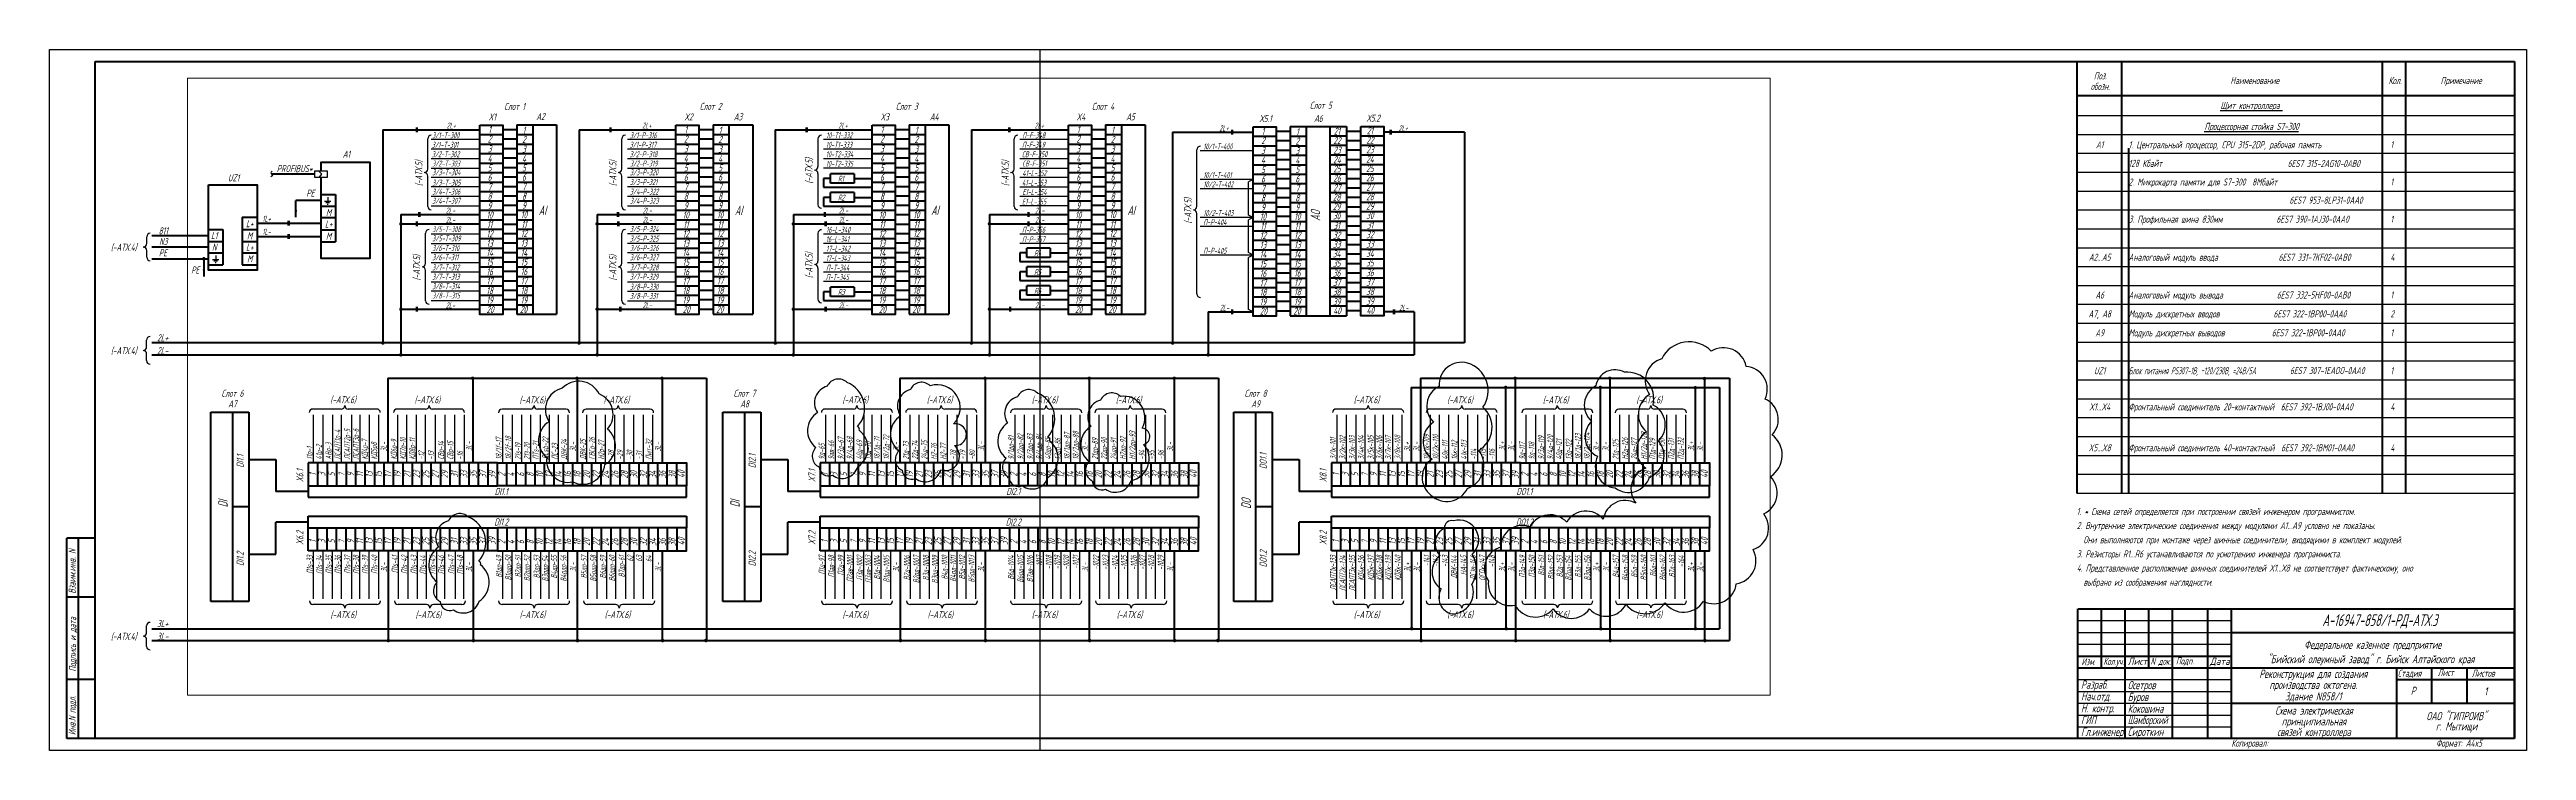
# Model space of a CAD drawing. Header units: millimetres. Extents: x -680 to 9204, y -4430 to 7779.
# Drawn here: x 3585 to 4635, y 2462 to 2759 of the extents above; entities that cross this region are included whole.
import ezdxf
from ezdxf.enums import TextEntityAlignment as Align

# ---------------------------------------------------------------- set-up
doc = ezdxf.new("R2010")
doc.units = ezdxf.units.MM
doc.layers.get('Defpoints').update_dxf_attribs({"color": 33})
for name, color, linetype, lineweight in [('Обводка', 6, 'Continuous', 25), ('Размерная', 4, 'Continuous', 25), ('Текст_КИП', 2, 'Continuous', 25), ('Толст.рамка', 7, 'Continuous', 60), ('Тонкая', 5, 'Continuous', 20)]:
    doc.layers.add(name, color=color, linetype=linetype, lineweight=lineweight)
doc.layers.add('ТЕКСТ', color=2, linetype='Continuous')
doc.styles.add('Simplex', font='simplex.shx', dxfattribs={"width": 0.7, "oblique": 15})

msp = doc.modelspace()

# ---------------------------------------------------------------- texts
at = {"layer": 'Defpoints', "style": 'Simplex', "oblique": 15, "width": 0.6}
for s, p in [('10/1-Т-401', (4073.734, 2704.954)), ('10/2-Т-403', (4073.734, 2688.883)), ('П-P-404', (4073.734, 2685.004)), ('П-P-405', (4073.734, 2672.875))]:
    msp.add_text(s, height=2.5, dxfattribs=at).set_placement(p)
for p in [(3793.59, 2691.259), (3876.761, 2691.259), (3959.932, 2691.259), (4043.103, 2691.259)]:
    msp.add_text('AI', height=4, dxfattribs=at).set_placement(p, align=Align.MIDDLE)
msp.add_text('AO', height=4, rotation=90, dxfattribs=at).set_placement((4121.294, 2689.022), align=Align.MIDDLE)
for s, p in [('9/3д-67', (3921.276, 2585.633)), ('9/4д-68', (3925.091, 2585.633)), ('9/1др-81', (3993.462, 2585.633)), ('9/2др-82', (3997.474, 2585.633)), ('9/3др-83', (4001.516, 2585.633)), ('9/4др-84', (4005.353, 2585.633)), ('13др-86', (4013.22, 2585.633)), ('22др-90', (4032.92, 2585.633)), ('24др-91', (4036.911, 2585.633)), ('Н1/2др-93', (4044.926, 2585.633)), ('9/3д-119', (4218.179, 2585.633)), ('9/4д-120', (4222.017, 2585.633)), ('24д-127', (4257.599, 2585.633)), ('Н1/2д-128', (4261.796, 2585.633)), ('-12', (3743.474, 2585.633)), ('-13', (3747.596, 2585.633)), ('-16', (3759.891, 2585.633)), ('-28', (3823.825, 2585.633)), ('-29', (3827.772, 2585.633)), ('-30', (3831.798, 2585.633)), ('-31', (3835.897, 2585.633)), ('13д-70', (3932.891, 2585.633)), ('22д-74', (3952.774, 2585.633)), ('24д-75', (3956.771, 2585.633)), ('Н2-77', (3964.786, 2585.633)), ('-78', (3968.944, 2585.633)), ('-79', (3972.902, 2585.633)), ('-80', (3977.002, 2585.633)), ('-94', (4048.909, 2585.633)), ('-95', (4053.009, 2585.633)), ('-96', (4057.034, 2585.633)), ('-114', (4189.589, 2585.633)), ('-115', (4193.547, 2585.633)), ('-116', (4197.349, 2585.633)), ('13д-122', (4229.883, 2585.633))]:
    msp.add_text(s, height=2.5, rotation=90, dxfattribs=at).set_placement(p)
for s, p in [('62', (3832.094, 2545.008)), ('63', (3835.819, 2545.008)), ('64', (3839.844, 2545.008)), ('-1017', (4005.459, 2545.008)), ('-1018', (4009.437, 2545.008)), ('-1019', (4013.115, 2545.008)), ('-1020', (4016.84, 2545.008)), ('-1021', (4020.865, 2545.008)), ('-1022', (4029.479, 2545.008)), ('-1023', (4033.521, 2545.008)), ('-1024', (4037.546, 2545.008)), ('-1025', (4041.361, 2545.008)), ('-1026', (4045.483, 2545.008)), ('-1027', (4049.161, 2545.008)), ('-1028', (4052.886, 2545.008)), ('-1029', (4056.911, 2545.008)), ('-141', (4169.634, 2545.008)), ('-142', (4173.467, 2545.008)), ('-143', (4177.463, 2545.008)), ('-148', (4197.277, 2545.008)), ('-164', (4277.658, 2545.008))]:
    msp.add_text(s, height=2.5, rotation=90, dxfattribs=at).set_placement(p, align=Align.RIGHT)
at = {"layer": 'ТЕКСТ', "color": 3, "style": 'Simplex', "oblique": 15, "width": 0.6}
for s, p in [('обозн.', (4453.966, 2742.268)), ('Поз.', (4453.966, 2746.768)), ('Наименование', (4519.466, 2744.768)), ('Кол.', (4578.966, 2744.768)), ('Примечание', (4606.966, 2744.768)), ('%%UЩит контроллера ', (4518.169, 2734.203)), ('А1', (4453.729, 2717.57)), ('%%UПроцессорная стойка S7-300', (4518.169, 2725.324)), ('А2...А5', (4453.729, 2669.871)), ('А6', (4453.729, 2653.871)), ('А7, А8', (4453.729, 2645.871)), ('А9', (4453.729, 2637.871)), ('UZ1', (4453.729, 2621.785)), ('X1...X4', (4453.729, 2606.484)), ('X5...X8', (4453.729, 2589.151))]:
    msp.add_text(s, height=3, dxfattribs=at).set_placement(p, align=Align.CENTER)
at = {"layer": 'ТЕКСТ', "color": 4, "style": 'Simplex', "oblique": 15, "width": 0.6}
for s, p in [('X1', (3772.326, 2730.832)), ('Слот 1', (3781.786, 2735.297)), ('А2', (3792.75, 2731.006)), ('X2', (3855.497, 2730.832)), ('Слот 2', (3864.884, 2735.312)), ('А3', (3876.509, 2730.897)), ('X3', (3938.668, 2730.832)), ('Слот 3', (3948.055, 2735.312)), ('А4', (3959.68, 2730.897)), ('X4', (4021.839, 2730.832)), ('Слот 4', (4031.226, 2735.312)), ('А5', (4042.851, 2730.897)), ('Х5.1', (4100.171, 2730.134)), ('Слот 5', (4123.558, 2735.765)), ('А6', (4122.508, 2730.199)), ('Х5.2', (4145.8, 2730.314)), ('А1', (3710.499, 2715.029)), ('UZ1', (3662.673, 2704.982))]:
    msp.add_text(s, height=3, dxfattribs=at).set_placement(p, align=Align.MIDDLE)
at = {"layer": 'ТЕКСТ', "style": 'Simplex', "oblique": 15, "width": 0.6}
for s, height, p in [('3/1-T-301', 2.5, (3746.701, 2717.793)), ('3/1-T-300', 2.5, (3746.832, 2721.822)), ('3/1-Р-317', 2.5, (3830.543, 2717.793)), ('3/1-Р-316', 2.5, (3830.673, 2721.822)), ('10-T1-333', 2.5, (3913.714, 2717.793)), ('10-T1-332', 2.5, (3913.844, 2721.822)), ('П-F-349', 2.5, (3996.885, 2717.793)), ('П-F-348', 2.5, (3997.015, 2721.822)), ('10/1-Т-400', 2.5, (4073.734, 2717.082)), ('3/2-Т-302', 2.5, (3746.701, 2713.768)), ('3/2-Т-303', 2.5, (3746.832, 2709.842)), ('3/2-P-318', 2.5, (3830.543, 2713.768)), ('3/2-P-319', 2.5, (3830.673, 2709.842)), ('10-T2-334', 2.5, (3913.714, 2713.748)), ('10-T2-335', 2.5, (3913.714, 2709.723)), ('СВ-F-350', 2.5, (3996.885, 2713.768)), ('СВ-F-351', 2.5, (3997.015, 2709.842)), ('3/3-T-304', 2.5, (3746.832, 2706.1)), ('3/3-T-305', 2.5, (3746.832, 2701.753)), ('3/4-Т-306', 2.5, (3746.832, 2697.928)), ('3/3-Р-320', 2.5, (3830.673, 2706.1)), ('3/3-Р-321', 2.5, (3830.673, 2701.987)), ('3/4-P-322', 2.5, (3830.673, 2697.928)), ('R1', 2.5, (3918.876, 2703.395)), ('41-L-353', 2.5, (3996.885, 2701.735)), ('Е1-L-354', 2.5, (3997.015, 2697.761)), ('41-L-352', 2.5, (3997.015, 2705.765)), ('10/2-Т-402', 2.5, (4073.734, 2701.011)), ('3/4-Т-307', 2.5, (3746.832, 2694.055)), ('3/4-P-323', 2.5, (3830.673, 2694.055)), ('R2', 2.5, (3918.876, 2695.391)), ('Е1-L-355', 2.5, (3996.885, 2693.732)), ('3/5-T-308', 2.5, (3746.832, 2682.012)), ('3/5-T-309', 2.5, (3746.832, 2678.106)), ('3/5-Р-324', 2.5, (3830.673, 2682.125)), ('3/5-Р-325', 2.5, (3830.673, 2678.011)), ('16-L-341', 2.5, (3913.714, 2677.757)), ('16-L-340', 2.5, (3913.844, 2681.786)), ('П-P-356', 2.5, (3996.885, 2681.767)), ('П-P-357', 2.5, (3996.885, 2677.766)), ('3/6-Т-310', 2.5, (3746.832, 2673.986)), ('3/6-Т-311', 2.5, (3746.832, 2670.08)), ('3/6-P-326', 2.5, (3830.673, 2673.986)), ('3/6-P-327', 2.5, (3830.673, 2670.08)), ('П-T-344', 2.5, (3913.844, 2665.729)), ('17-L-343', 2.5, (3913.714, 2669.741)), ('17-L-342', 2.5, (3913.844, 2673.771)), ('R4', 2.5, (4002.047, 2671.923)), ('П-T-345', 2.5, (3913.714, 2661.699)), ('R3', 2.5, (3918.876, 2655.377)), ('R5', 2.5, (4002.047, 2663.897)), ('R6', 2.5, (4002.047, 2655.9)), ('1. * Схема сетей определяется при построении связей инженером программистом.', 3, (4443.996, 2562.166)), ('2. Внутренние электрические соединения между модулями А1...А9 условно не показаны. ', 3, (4443.996, 2556.166)), ('  Они выполняются при монтаже через шинные соединители, входящими в комплект модулей. ', 3, (4443.996, 2550.166)), ('3. Резисторы R1...R6 устанавливаются по усмотрению инженера программиста.', 3, (4443.996, 2544.166)), ('4. Представленное расположение шинных соединителей X1...Х8 не соответствует фактическому, оно', 3, (4443.996, 2538.166)), ('  выбрано из соображения наглядности.', 3, (4443.996, 2532.166))]:
    msp.add_text(s, height=height, dxfattribs=at).set_placement(p)
for s, height, p in [('2L+', 2.5, (3754.924, 2725.955)), ('2L+', 2.5, (3837.835, 2725.955)), ('2L+', 2.5, (3921.006, 2725.955)), ('2L+', 2.5, (4004.177, 2725.955)), ('2L+', 2.5, (4082.509, 2724.796)), ('2L+', 2.5, (4158.485, 2724.796)), ('PROFIBUS*', 3, (3688.527, 2707.423)), ('РЕ', 3, (3695.231, 2697.061)), ('1L+', 2.5, (3676.642, 2686.446)), ('2L-', 2.5, (3754.589, 2689.936)), ('2L-', 2.5, (3754.589, 2686.01)), ('2L-', 2.5, (3838.04, 2689.947)), ('2L-', 2.5, (3838.04, 2686.021)), ('2L-', 2.5, (3921.211, 2689.947)), ('2L-', 2.5, (3921.211, 2686.021)), ('2L-', 2.5, (4004.382, 2689.947)), ('2L-', 2.5, (4004.382, 2686.021)), ('811', 3, (3632.869, 2681.062)), ('N3', 3, (3632.869, 2676.55)), ('1L-', 2.5, (3676.642, 2680.982)), ('(-АТХ.4)', 3, (3616.106, 2674.101)), ('РЕ', 3, (3632.725, 2671.751)), ('РЕ', 3, (3646.418, 2664.462)), ('2L-', 2.5, (3754.589, 2649.762)), ('2L-', 2.5, (3838.04, 2649.809)), ('2L-', 2.5, (3921.211, 2649.809)), ('2L-', 2.5, (4004.382, 2649.809)), ('2L-', 2.5, (4082.715, 2648.743)), ('2L-', 2.5, (4158.691, 2648.743)), ('2L+', 3, (3632.588, 2635.724)), ('(-АТХ.4)', 3, (3616.106, 2630.296)), ('2L-', 3, (3632.588, 2630.299)), ('(-АТХ.4)', 3, (3616.105, 2509.222)), ('3L+', 3, (3632.587, 2514.649)), ('3L-', 3, (3632.587, 2509.225))]:
    msp.add_text(s, height=height, dxfattribs=at).set_placement(p, align=Align.CENTER)
at = {"layer": 'ТЕКСТ', "color": 2, "style": 'Simplex', "oblique": 15, "width": 0.6}
for s, p in [('2', (3771.207, 2719.996)), ('1', (3771.207, 2723.976)), ('2', (3785.761, 2719.781)), ('1', (3785.761, 2723.761)), ('2', (3854.378, 2719.996)), ('1', (3854.378, 2723.976)), ('2', (3868.932, 2719.781)), ('1', (3868.932, 2723.761)), ('2', (3937.549, 2719.996)), ('1', (3937.549, 2723.976)), ('2', (3952.103, 2719.781)), ('1', (3952.103, 2723.761)), ('2', (4020.72, 2719.996)), ('1', (4020.72, 2723.976)), ('2', (4035.274, 2719.781)), ('1', (4035.274, 2723.761)), ('2', (4099.053, 2719.297)), ('1', (4099.053, 2723.278)), ('2', (4113.607, 2719.082)), ('1', (4113.607, 2723.063)), ('22', (4130.415, 2719.308)), ('21', (4130.415, 2723.289)), ('22', (4144.371, 2719.477)), ('21', (4144.371, 2723.458)), ('3', (3771.207, 2715.791)), ('5', (3771.207, 2707.731)), ('4', (3771.207, 2711.77)), ('3', (3785.761, 2715.714)), ('5', (3785.761, 2707.781)), ('4', (3785.761, 2711.714)), ('3', (3854.378, 2715.791)), ('5', (3854.378, 2707.731)), ('4', (3854.378, 2711.77)), ('3', (3868.932, 2715.714)), ('5', (3868.932, 2707.781)), ('4', (3868.932, 2711.714)), ('3', (3937.549, 2715.791)), ('5', (3937.549, 2707.731)), ('4', (3937.549, 2711.77)), ('3', (3952.103, 2715.714)), ('5', (3952.103, 2707.781)), ('4', (3952.103, 2711.714)), ('3', (4020.72, 2715.791)), ('5', (4020.72, 2707.731)), ('4', (4020.72, 2711.77)), ('3', (4035.274, 2715.714)), ('5', (4035.274, 2707.781)), ('4', (4035.274, 2711.714)), ('3', (4099.053, 2715.092)), ('5', (4099.053, 2707.033)), ('4', (4099.053, 2711.071)), ('3', (4113.607, 2715.015)), ('5', (4113.607, 2707.082)), ('4', (4113.607, 2711.015)), ('24', (4130.415, 2711.241)), ('25', (4130.415, 2707.308)), ('23', (4130.415, 2715.241)), ('24', (4144.371, 2711.41)), ('25', (4144.371, 2707.477)), ('23', (4144.371, 2715.41)), ('6', (3771.207, 2703.784)), ('8', (3771.207, 2695.726)), ('7', (3771.207, 2699.688)), ('6', (3785.761, 2703.842)), ('8', (3785.761, 2695.734)), ('7', (3785.761, 2699.806)), ('6', (3854.378, 2703.784)), ('8', (3854.378, 2695.726)), ('7', (3854.378, 2699.688)), ('6', (3868.932, 2703.842)), ('8', (3868.932, 2695.734)), ('7', (3868.932, 2699.806)), ('6', (3937.549, 2703.784)), ('8', (3937.549, 2695.726)), ('7', (3937.549, 2699.688)), ('6', (3952.103, 2703.842)), ('8', (3952.103, 2695.734)), ('7', (3952.103, 2699.806)), ('6', (4020.72, 2703.784)), ('8', (4020.72, 2695.726)), ('7', (4020.72, 2699.688)), ('6', (4035.274, 2703.842)), ('8', (4035.274, 2695.734)), ('7', (4035.274, 2699.806)), ('6', (4099.053, 2703.086)), ('7', (4099.053, 2698.989)), ('6', (4113.607, 2703.144)), ('7', (4113.607, 2699.107)), ('26', (4130.415, 2703.341)), ('27', (4130.415, 2699.341)), ('28', (4144.371, 2695.511)), ('26', (4144.371, 2703.511)), ('27', (4144.371, 2699.511)), ('10', (3771.207, 2687.764)), ('9', (3771.207, 2691.737)), ('10', (3785.761, 2687.888)), ('9', (3785.761, 2691.811)), ('10', (3854.378, 2687.764)), ('9', (3854.378, 2691.737)), ('10', (3868.932, 2687.888)), ('9', (3868.932, 2691.811)), ('10', (3937.549, 2687.764)), ('9', (3937.549, 2691.737)), ('10', (3952.103, 2687.888)), ('9', (3952.103, 2691.811)), ('10', (4020.72, 2687.764)), ('9', (4020.72, 2691.737)), ('10', (4035.274, 2687.888)), ('9', (4035.274, 2691.811)), ('10', (4099.053, 2687.066)), ('8', (4099.053, 2695.028)), ('9', (4099.053, 2691.038)), ('10', (4113.607, 2687.19)), ('8', (4113.607, 2695.035)), ('9', (4113.607, 2691.113)), ('28', (4130.264, 2695.299)), ('29', (4130.264, 2691.341)), ('30', (4130.264, 2687.409)), ('29', (4144.371, 2691.511)), ('30', (4144.371, 2687.578)), ('13', (3771.207, 2675.765)), ('12', (3771.207, 2679.788)), ('11', (3771.207, 2683.743)), ('13', (3785.761, 2675.824)), ('12', (3785.761, 2679.948)), ('11', (3785.761, 2683.74)), ('13', (3854.378, 2675.765)), ('12', (3854.378, 2679.788)), ('11', (3854.378, 2683.743)), ('13', (3868.932, 2675.824)), ('12', (3868.932, 2679.948)), ('11', (3868.932, 2683.74)), ('13', (3937.549, 2675.765)), ('12', (3937.549, 2679.788)), ('11', (3937.549, 2683.743)), ('13', (3952.103, 2675.824)), ('12', (3952.103, 2679.948)), ('11', (3952.103, 2683.74)), ('13', (4020.72, 2675.765)), ('12', (4020.72, 2679.788)), ('11', (4020.72, 2683.743)), ('13', (4035.274, 2675.824)), ('12', (4035.274, 2679.948)), ('11', (4035.274, 2683.74)), ('13', (4099.053, 2675.066)), ('12', (4099.053, 2679.089)), ('11', (4099.053, 2683.045)), ('13', (4113.607, 2675.126)), ('12', (4113.607, 2679.249)), ('11', (4113.607, 2683.041)), ('33', (4130.264, 2675.294)), ('32', (4130.264, 2679.26)), ('31', (4130.264, 2683.26)), ('33', (4144.371, 2675.463)), ('32', (4144.371, 2679.43)), ('31', (4144.371, 2683.43)), ('14', (3771.207, 2671.825)), ('15', (3771.207, 2667.763)), ('14', (3785.761, 2671.784)), ('15', (3785.761, 2667.844)), ('14', (3854.378, 2671.825)), ('15', (3854.378, 2667.763)), ('14', (3868.932, 2671.784)), ('15', (3868.932, 2667.844)), ('14', (3937.549, 2671.825)), ('15', (3937.549, 2667.763)), ('14', (3952.103, 2671.784)), ('15', (3952.103, 2667.844)), ('14', (4020.72, 2671.825)), ('15', (4020.72, 2667.763)), ('14', (4035.274, 2671.784)), ('15', (4035.274, 2667.844)), ('14', (4099.053, 2671.126)), ('15', (4099.053, 2667.065)), ('14', (4113.607, 2671.086)), ('15', (4113.607, 2667.146)), ('34', (4130.264, 2671.294)), ('35', (4130.264, 2667.294)), ('34', (4144.371, 2671.463)), ('35', (4144.371, 2667.463)), ('18', (3771.207, 2655.739)), ('16', (3771.207, 2663.734)), ('17', (3771.207, 2659.69)), ('18', (3785.761, 2655.847)), ('16', (3785.761, 2663.847)), ('17', (3785.761, 2659.847)), ('18', (3854.378, 2655.739)), ('16', (3854.378, 2663.734)), ('17', (3854.378, 2659.69)), ('18', (3868.932, 2655.847)), ('16', (3868.932, 2663.847)), ('17', (3868.932, 2659.847)), ('18', (3937.549, 2655.739)), ('16', (3937.549, 2663.734)), ('17', (3937.549, 2659.69)), ('18', (3952.103, 2655.847)), ('16', (3952.103, 2663.847)), ('17', (3952.103, 2659.847)), ('18', (4020.72, 2655.739)), ('16', (4020.72, 2663.734)), ('17', (4020.72, 2659.69)), ('18', (4035.274, 2655.847)), ('16', (4035.274, 2663.847)), ('17', (4035.274, 2659.847)), ('18', (4099.053, 2655.04)), ('16', (4099.053, 2663.036)), ('17', (4099.053, 2658.991)), ('18', (4113.607, 2655.149)), ('16', (4113.607, 2663.149)), ('17', (4113.607, 2659.149)), ('38', (4130.264, 2655.159)), ('36', (4130.264, 2663.159)), ('37', (4130.264, 2659.159)), ('38', (4144.371, 2655.329)), ('36', (4144.371, 2663.329)), ('37', (4144.371, 2659.329)), ('20', (3771.398, 2647.69)), ('19', (3771.207, 2651.747)), ('20', (3785.608, 2647.769)), ('19', (3785.761, 2651.747)), ('20', (3854.569, 2647.69)), ('19', (3854.378, 2651.747)), ('20', (3868.779, 2647.769)), ('19', (3868.932, 2651.747)), ('20', (3937.74, 2647.69)), ('19', (3937.549, 2651.747)), ('20', (3951.95, 2647.769)), ('19', (3952.103, 2651.747)), ('20', (4020.911, 2647.69)), ('19', (4020.72, 2651.747)), ('20', (4035.121, 2647.769)), ('19', (4035.274, 2651.747)), ('20', (4099.243, 2646.991)), ('19', (4099.053, 2651.048)), ('20', (4113.454, 2647.07)), ('19', (4113.607, 2651.048)), ('39', (4130.264, 2651.059)), ('40', (4130.455, 2647.216)), ('39', (4144.371, 2651.228)), ('40', (4144.561, 2647.385))]:
    msp.add_text(s, height=3, dxfattribs=at).set_placement(p, align=Align.CENTER)
at = {"layer": 'ТЕКСТ', "color": 3, "style": 'Simplex', "oblique": 15}
for s, width, p in [('1. Центральный процессор, CPU 315-2DP, рабочая память', 0.6, (4466.003, 2717.57)), ('1', 0.6, (4576.975, 2717.57)), ('128 Кбайт  ', 0.6, (4466.003, 2709.678)), ('6ES7 315-2AG10-0AB0', 0.6, (4533.426, 2709.598)), ('1', 0.6, (4576.975, 2701.76)), ('3. Профильная шина 830мм                6ES7 390-1AJ30-0AA0', 0.6, (4466.003, 2686.003)), ('1', 0.6, (4576.975, 2686.003)), ('Аналоговый модуль ввода                  6ES7 331-7KF02-0АВ0', 0.6, (4466.003, 2669.871)), ('4', 0.6, (4576.975, 2669.871)), ('Аналоговый модуль вывода                6ES7 332-5HF00-0AB0', 0.6, (4466.003, 2653.871)), ('1', 0.6, (4576.975, 2653.871)), ('Модуль дискретных вводов                6ES7 322-1BP00-0AA0', 0.6, (4466.003, 2645.871)), ('2', 0.6, (4576.975, 2645.871)), ('Модуль дискретных выводов              6ES7 322-1BP00-0АА0', 0.6, (4466.003, 2637.871)), ('1', 0.6, (4576.975, 2637.871)), ('Блок питания PS307-1B, ~120/230В, =24В/5А', 0.5, (4466.003, 2621.785)), ('6ES7 307-1EAOO-0АA0', 0.6, (4534.394, 2621.871)), ('1', 0.6, (4576.975, 2621.785)), ('Фронтальный соединитель 20-контактный  6ES7 392-1BJ00-0AA0', 0.6, (4466.003, 2606.484)), ('4', 0.6, (4576.975, 2606.484)), ('Фронтальный соединитель 40-контактный  6ES7 392-1BM01-0AA0', 0.6, (4466.003, 2589.151)), ('4', 0.6, (4576.975, 2589.151))]:
    msp.add_text(s, height=3, dxfattribs=dict(at, width=width)).set_placement(p)
at = {"layer": 'ТЕКСТ', "color": 1, "style": 'Simplex', "oblique": 15, "width": 0.6}
for p in [(3742.667, 2706.935), (3824.937, 2706.935), (3908.098, 2707.995), (3991.279, 2706.935), (4068.746, 2691.089), (3741.766, 2666.965), (3824.937, 2666.965), (3908.098, 2667.946)]:
    msp.add_text('(-АТХ.5)', height=3, rotation=90, dxfattribs=at).set_placement(p, align=Align.CENTER)
for s, p in [('2. Микрокарта памяти для S7-300  8Мбайт', (4466.003, 2701.76)), ('6ES7 953-8LP31-0AA0', (4534.19, 2694.074))]:
    msp.add_text(s, height=3, dxfattribs=at).set_placement(p)
at = {"layer": 'ТЕКСТ', "color": 2, "style": 'Simplex', "oblique": 15, "width": 0.6}
for s, p in [('М', (3702.919, 2690.302)), ('L1', (3654.481, 2680.617)), ('L+', (3669.502, 2685.619)), ('М', (3669.434, 2680.448)), ('L+', (3702.987, 2685.471)), ('М', (3702.919, 2680.299)), ('N', (3654.481, 2675.617)), ('L+', (3669.502, 2675.617)), ('М', (3669.502, 2670.718))]:
    msp.add_text(s, height=3, dxfattribs=at).set_placement(p, align=Align.MIDDLE)
at = {"layer": 'ТЕКСТ', "color": 6, "style": 'Simplex', "oblique": 15, "width": 0.6}
for s, p in [('3/7-T-312', (3746.832, 2665.815)), ('3/7-Р-328', (3830.673, 2665.815)), ('3/7-T-313', (3746.832, 2661.91)), ('3/8-T-314', (3746.832, 2657.818)), ('3/7-Р-329', (3830.673, 2661.91)), ('3/8-P-330', (3830.673, 2657.645)), ('3/8-T-315', (3746.832, 2653.912)), ('3/8-P-331', (3830.673, 2653.739))]:
    msp.add_text(s, height=2.5, dxfattribs=at).set_placement(p)
at = {"layer": 'Текст_КИП', "color": 4, "style": 'Simplex', "oblique": 15, "width": 0.6}
for s, p in [('Слот 6', (3662.184, 2613.72)), ('Слот 7', (3879.251, 2613.72)), ('Слот 8', (4095.915, 2613.72)), ('А7', (3662.184, 2609.258)), ('А8', (3879.251, 2609.258)), ('А9', (4095.915, 2609.258))]:
    msp.add_text(s, height=3, dxfattribs=at).set_placement(p, align=Align.MIDDLE)
at = {"layer": 'Текст_КИП', "color": 1, "style": 'Simplex', "oblique": 15, "width": 0.6}
for p in [(3709.093, 2609.518), (3744.827, 2609.518), (3789.331, 2609.477), (3824.965, 2609.477), (3926.205, 2609.518), (3961.938, 2609.518), (4006.442, 2609.477), (4042.077, 2609.477), (4142.924, 2609.518), (4182.583, 2609.518), (4223.106, 2609.477), (4262.765, 2609.477), (3709.18, 2518.455), (3745.226, 2518.455), (3789.362, 2518.455), (3825.408, 2518.455), (3926.247, 2518.455), (3962.293, 2518.455), (4006.429, 2518.455), (4042.475, 2518.455), (4142.971, 2518.455), (4182.631, 2518.455), (4223.154, 2518.496), (4262.813, 2518.496)]:
    msp.add_text('(-АТХ.6)', height=3, dxfattribs=at).set_placement(p, align=Align.CENTER)
at = {"layer": 'Текст_КИП', "style": 'Simplex', "oblique": 15, "width": 0.6}
for s, height, p in [('ЛСАПТ1p-4', 2.5, (3707.98, 2585.633)), ('ЛСАПТ2p-5', 2.5, (3712.101, 2585.633)), ('ЛСАПТ3p-6', 2.5, (3715.78, 2585.633)), ('КД7p-10', 2.5, (3735.663, 2585.633)), ('КД8p-11', 2.5, (3739.659, 2585.633)), ('18/1f-17', 2.5, (3776.321, 2585.633)), ('18/2f-18', 2.5, (3780.363, 2585.633)), ('ДСsb-22', 2.5, (3796.108, 2585.633)), ('ГВСр-26', 2.5, (3815.809, 2585.633)), ('18/1д-71', 2.5, (3936.615, 2585.633)), ('18/2д-72', 2.5, (3940.594, 2585.633)), ('40др-85', 2.5, (4009.098, 2585.633)), ('18/1др-87', 2.5, (4017.178, 2585.633)), ('18/2др-88', 2.5, (4020.902, 2585.633)), ('21др-89', 2.5, (4029.066, 2585.633)), ('Н2др-92', 2.5, (4040.901, 2585.633)), ('3/1к-101', 2.5, (4129.927, 2585.633)), ('3/2к-102', 2.5, (4133.969, 2585.633)), ('3/3к-103', 2.5, (4137.995, 2585.633)), ('3/4к-104', 2.5, (4141.81, 2585.633)), ('3/5к-105', 2.5, (4145.931, 2585.633)), ('3/6к-106', 2.5, (4149.61, 2585.633)), ('3/7к-107', 2.5, (4153.334, 2585.633)), ('3/8к-108', 2.5, (4157.312, 2585.633)), ('10/1к-109', 2.5, (4169.587, 2585.633)), ('10/2к-110', 2.5, (4173.419, 2585.633)), ('18/1д-123', 2.5, (4233.842, 2585.633)), ('18/2д-124', 2.5, (4237.566, 2585.633)), ('Н2д-126', 2.5, (4253.78, 2585.633)), ('П1д-129', 2.5, (4265.351, 2585.633)), ('П2д-132', 2.5, (4277.378, 2585.633)), ('11p-1', 2.5, (3696.097, 2585.633)), ('41p-2', 2.5, (3700.139, 2585.633)), ('АВр-3', 2.5, (3704.164, 2585.633)), ('КД4p-7', 2.5, (3719.504, 2585.633)), ('КД5p8', 2.5, (3723.482, 2585.633)), ('КД6p-9', 2.5, (3731.831, 2585.633)), ('СВp-14', 2.5, (3751.833, 2585.633)), ('СВp-15', 2.5, (3755.791, 2585.633)), ('21s-19', 2.5, (3784.405, 2585.633)), ('21з-20', 2.5, (3788.242, 2585.633)), ('ПТs-21', 2.5, (3791.987, 2585.633)), ('ПС-23', 2.5, (3800.067, 2585.633)), ('ДВК-24', 2.5, (3804.045, 2585.633)), ('ДВК-25', 2.5, (3812.049, 2585.633)), ('Н2р-27', 2.5, (3819.799, 2585.633)), ('Пит-32', 2.5, (3839.923, 2585.633)), ('9д-65', 2.5, (3913.208, 2585.633)), ('9ав-66', 2.5, (3917.25, 2585.633)), ('40д-69', 2.5, (3929.212, 2585.633)), ('21д-73', 2.5, (3948.942, 2585.633)), ('Н2-76', 2.5, (3960.761, 2585.633)), ('40к-111', 2.5, (4177.41, 2585.633)), ('16к-112', 2.5, (4181.435, 2585.633)), ('41к-113', 2.5, (4185.436, 2585.633)), ('3L+', 2.5, (4201.552, 2589.355)), ('9д-117', 2.5, (4210.095, 2585.633)), ('9д-118', 2.5, (4214.137, 2585.633)), ('40д-121', 2.5, (4225.762, 2585.633)), ('21д-125', 2.5, (4249.755, 2585.633)), ('П1д-130', 2.5, (4269.351, 2585.633)), ('П2д-131', 2.5, (4273.377, 2585.633)), ('Взаим.инв. N', 3, (3595.734, 2528.75)), ('Подпись и дата', 3, (3595.944, 2495.755)), ('Инв.N подл.', 3, (3595.734, 2468.854))]:
    msp.add_text(s, height=height, rotation=90, dxfattribs=at).set_placement(p)
at = {"layer": 'Текст_КИП', "color": 1, "style": 'Simplex', "oblique": 15, "width": 0.6}
for s, p in [('DI1.1', (3665.432, 2584.981)), ('DI2.1', (3882.499, 2584.981)), ('DO1.1', (4099.163, 2584.981)), ('DI1.2', (3665.432, 2543.569)), ('DI2.2', (3882.499, 2543.569)), ('DO1.2', (4099.163, 2543.569))]:
    msp.add_text(s, height=3, rotation=90, dxfattribs=at).set_placement(p, align=Align.MIDDLE)
at = {"layer": 'Текст_КИП', "style": 'Simplex', "oblique": 15, "width": 0.6}
for s, p in [('3L-', (3727.543, 2591.055)), ('3L-', (3763.648, 2591.259)), ('3L-', (3807.682, 2591.054)), ('3L-', (3843.809, 2591.054)), ('3L-', (3944.655, 2591.055)), ('3L-', (3980.859, 2591.259)), ('3L-', (4024.793, 2591.054)), ('3L-', (4060.92, 2591.054)), ('3L+', (4161.373, 2591.055)), ('3L-', (4165.299, 2591.055)), ('3L-', (4205.548, 2591.259)), ('3L+', (4241.556, 2591.054)), ('3L-', (4245.482, 2591.054)), ('3L+', (4281.705, 2591.26)), ('3L-', (4285.648, 2591.054)), ('3L-', (3727.681, 2540.008)), ('3L-', (3763.727, 2540.008)), ('3L-', (3807.864, 2540.008)), ('3L-', (3843.91, 2540.008)), ('3L-', (3944.748, 2540.008)), ('3L-', (3980.795, 2540.008)), ('3L-', (4024.931, 2540.008)), ('3L-', (4060.977, 2540.008)), ('3L+', (4161.473, 2540.008)), ('3L-', (4165.454, 2540.008)), ('3L+', (4201.584, 2540.008)), ('3L-', (4205.565, 2540.008)), ('3L+', (4241.655, 2540.008)), ('3L-', (4245.636, 2540.008)), ('3L+', (4281.766, 2540.008)), ('3L-', (4285.747, 2540.008))]:
    msp.add_text(s, height=2.5, rotation=90, dxfattribs=at).set_placement(p, align=Align.CENTER)
at = {"layer": 'Текст_КИП', "color": 4, "style": 'Simplex', "oblique": 15, "width": 0.6}
for s, p in [('X6.1', (3690.787, 2578.83)), ('X7.1', (3907.854, 2578.83)), ('X8.1', (4124.517, 2578.83)), ('X6.2', (3690.787, 2552.438)), ('X7.2', (3907.854, 2552.438)), ('X8.2', (4124.517, 2552.438))]:
    msp.add_text(s, height=3, rotation=90, dxfattribs=at).set_placement(p, align=Align.MIDDLE)
at = {"layer": 'Текст_КИП', "color": 2, "style": 'Simplex', "oblique": 15, "width": 0.6}
for s, height, p in [('1', 3, (3697.642, 2579.332)), ('3', 3, (3701.623, 2579.332)), ('5', 3, (3705.69, 2579.332)), ('7', 2.5, (3709.69, 2579.332)), ('9', 3, (3713.623, 2579.332)), ('11', 3, (3717.589, 2579.332)), ('13', 3, (3721.589, 2579.332)), ('15', 3, (3725.589, 2579.332)), ('17', 3, (3729.589, 2579.332)), ('19', 3, (3733.522, 2579.332)), ('21', 3, (3737.671, 2579.332)), ('23', 3, (3741.671, 2579.332)), ('25', 3, (3745.637, 2579.332)), ('27', 3, (3749.637, 2579.332)), ('29', 3, (3753.637, 2579.332)), ('31', 3, (3757.771, 2579.332)), ('33', 3, (3761.771, 2579.332)), ('35', 3, (3765.771, 2579.332)), ('37', 3, (3769.872, 2579.332)), ('39', 3, (3773.715, 2579.141)), ('2', 3, (3777.825, 2579.244)), ('4', 3, (3781.805, 2579.244)), ('6', 3, (3785.872, 2579.244)), ('8', 3, (3789.872, 2579.244)), ('10', 3, (3793.805, 2579.244)), ('12', 3, (3797.772, 2579.244)), ('14', 3, (3801.772, 2579.244)), ('16', 3, (3805.772, 2579.244)), ('18', 3, (3809.772, 2579.244)), ('20', 3, (3813.704, 2579.244)), ('22', 3, (3817.853, 2579.244)), ('24', 3, (3821.853, 2579.244)), ('26', 3, (3825.819, 2579.244)), ('28', 3, (3829.819, 2579.244)), ('30', 3, (3833.819, 2579.244)), ('32', 3, (3837.954, 2579.244)), ('34', 3, (3841.954, 2579.244)), ('36', 3, (3845.954, 2579.244)), ('38', 3, (3850.054, 2579.244)), ('40', 3, (3853.897, 2579.434)), ('1', 3, (3914.709, 2579.332)), ('3', 3, (3918.69, 2579.332)), ('5', 3, (3922.757, 2579.332)), ('7', 2.5, (3926.757, 2579.332)), ('9', 3, (3930.69, 2579.332)), ('11', 3, (3934.656, 2579.332)), ('13', 3, (3938.656, 2579.332)), ('15', 3, (3942.656, 2579.332)), ('17', 3, (3946.656, 2579.332)), ('19', 3, (3950.589, 2579.332)), ('21', 3, (3954.738, 2579.332)), ('23', 3, (3958.738, 2579.332)), ('25', 3, (3962.704, 2579.332)), ('27', 3, (3966.704, 2579.332)), ('29', 3, (3970.704, 2579.332)), ('31', 3, (3974.839, 2579.332)), ('33', 3, (3978.839, 2579.332)), ('35', 3, (3982.839, 2579.332)), ('37', 3, (3986.939, 2579.332)), ('39', 3, (3990.782, 2579.141)), ('2', 3, (3994.892, 2579.244)), ('4', 3, (3998.872, 2579.244)), ('6', 3, (4002.94, 2579.244)), ('8', 3, (4006.94, 2579.244)), ('10', 3, (4010.872, 2579.244)), ('12', 3, (4014.839, 2579.244)), ('14', 3, (4018.839, 2579.244)), ('16', 3, (4022.839, 2579.244)), ('18', 3, (4026.839, 2579.244)), ('20', 3, (4030.772, 2579.244)), ('22', 3, (4034.92, 2579.244)), ('24', 3, (4038.92, 2579.244)), ('26', 3, (4042.887, 2579.244)), ('28', 3, (4046.887, 2579.244)), ('30', 3, (4050.887, 2579.244)), ('32', 3, (4055.021, 2579.244)), ('34', 3, (4059.021, 2579.244)), ('36', 3, (4063.021, 2579.244)), ('38', 3, (4067.122, 2579.244)), ('40', 3, (4070.965, 2579.434)), ('1', 3, (4131.373, 2579.332)), ('3', 3, (4135.354, 2579.332)), ('5', 3, (4139.421, 2579.332)), ('7', 2.5, (4143.421, 2579.332)), ('9', 3, (4147.354, 2579.332)), ('11', 3, (4151.32, 2579.332)), ('13', 3, (4155.32, 2579.332)), ('15', 3, (4159.32, 2579.332)), ('17', 3, (4163.32, 2579.332)), ('19', 3, (4167.253, 2579.332)), ('21', 3, (4171.401, 2579.332)), ('23', 3, (4175.401, 2579.332)), ('25', 3, (4179.368, 2579.332)), ('27', 3, (4183.368, 2579.332)), ('29', 3, (4187.368, 2579.332)), ('31', 3, (4191.502, 2579.332)), ('33', 3, (4195.502, 2579.332)), ('35', 3, (4199.502, 2579.332)), ('37', 3, (4203.603, 2579.332)), ('39', 3, (4207.446, 2579.141)), ('2', 3, (4211.555, 2579.244)), ('4', 3, (4215.536, 2579.244)), ('6', 3, (4219.603, 2579.244)), ('8', 3, (4223.603, 2579.244)), ('10', 3, (4227.536, 2579.244)), ('12', 3, (4231.502, 2579.244)), ('14', 3, (4235.502, 2579.244)), ('16', 3, (4239.502, 2579.244)), ('18', 3, (4243.502, 2579.244)), ('20', 3, (4247.435, 2579.244)), ('22', 3, (4251.584, 2579.244)), ('24', 3, (4255.584, 2579.244)), ('26', 3, (4259.55, 2579.244)), ('28', 3, (4263.55, 2579.244)), ('30', 3, (4267.55, 2579.244)), ('32', 3, (4271.684, 2579.244)), ('34', 3, (4275.684, 2579.244)), ('36', 3, (4279.684, 2579.244)), ('38', 3, (4283.785, 2579.244)), ('40', 3, (4287.628, 2579.434)), ('1', 3, (3697.642, 2550.934)), ('3', 3, (3701.623, 2550.934)), ('5', 3, (3705.69, 2550.934)), ('7', 2.5, (3709.69, 2550.934)), ('9', 3, (3713.623, 2550.934)), ('11', 3, (3717.589, 2550.934)), ('13', 3, (3721.589, 2550.934)), ('15', 3, (3725.589, 2550.934)), ('17', 3, (3729.589, 2550.934)), ('19', 3, (3733.522, 2550.934)), ('21', 3, (3737.671, 2550.934)), ('23', 3, (3741.671, 2550.934)), ('25', 3, (3745.637, 2550.934)), ('27', 3, (3749.637, 2550.934)), ('29', 3, (3753.637, 2550.934)), ('31', 3, (3757.771, 2550.934)), ('33', 3, (3761.771, 2550.934)), ('35', 3, (3765.771, 2550.934)), ('37', 3, (3769.872, 2550.934)), ('39', 3, (3773.715, 2551.124)), ('2', 3, (3777.825, 2550.635)), ('4', 3, (3781.805, 2550.635)), ('6', 3, (3785.872, 2550.635)), ('8', 3, (3789.872, 2550.635)), ('10', 3, (3793.805, 2550.635)), ('12', 3, (3797.772, 2550.635)), ('14', 3, (3801.772, 2550.635)), ('16', 3, (3805.772, 2550.635)), ('18', 3, (3809.772, 2550.635)), ('20', 3, (3813.704, 2550.635)), ('22', 3, (3817.853, 2550.635)), ('24', 3, (3821.853, 2550.635)), ('26', 3, (3825.819, 2550.635)), ('28', 3, (3829.819, 2550.635)), ('30', 3, (3833.819, 2550.635)), ('32', 3, (3837.954, 2550.635)), ('34', 3, (3841.954, 2550.635)), ('36', 3, (3845.954, 2550.635)), ('38', 3, (3850.054, 2550.635)), ('40', 3, (3853.897, 2550.956)), ('1', 3, (3914.709, 2550.934)), ('3', 3, (3918.69, 2550.934)), ('5', 3, (3922.757, 2550.934)), ('7', 2.5, (3926.757, 2550.934)), ('9', 3, (3930.69, 2550.934)), ('11', 3, (3934.656, 2550.934)), ('13', 3, (3938.656, 2550.934)), ('15', 3, (3942.656, 2550.934)), ('17', 3, (3946.656, 2550.934)), ('19', 3, (3950.589, 2550.934)), ('21', 3, (3954.738, 2550.934)), ('23', 3, (3958.738, 2550.934)), ('25', 3, (3962.704, 2550.934)), ('27', 3, (3966.704, 2550.934)), ('29', 3, (3970.704, 2550.934)), ('31', 3, (3974.839, 2550.934)), ('33', 3, (3978.839, 2550.934)), ('35', 3, (3982.839, 2550.934)), ('37', 3, (3986.939, 2550.934)), ('39', 3, (3990.782, 2551.124)), ('2', 3, (3994.892, 2550.635)), ('4', 3, (3998.872, 2550.635)), ('6', 3, (4002.94, 2550.635)), ('8', 3, (4006.94, 2550.635)), ('10', 3, (4010.872, 2550.635)), ('12', 3, (4014.839, 2550.635)), ('14', 3, (4018.839, 2550.635)), ('16', 3, (4022.839, 2550.635)), ('18', 3, (4026.839, 2550.635)), ('20', 3, (4030.772, 2550.635)), ('22', 3, (4034.92, 2550.635)), ('24', 3, (4038.92, 2550.635)), ('26', 3, (4042.887, 2550.635)), ('28', 3, (4046.887, 2550.635)), ('30', 3, (4050.887, 2550.635)), ('32', 3, (4055.021, 2550.635)), ('34', 3, (4059.021, 2550.635)), ('36', 3, (4063.021, 2550.635)), ('38', 3, (4067.122, 2550.635)), ('40', 3, (4070.965, 2550.956)), ('1', 3, (4131.373, 2550.934)), ('3', 3, (4135.354, 2550.934)), ('5', 3, (4139.421, 2550.934)), ('7', 2.5, (4143.421, 2550.934)), ('9', 3, (4147.354, 2550.934)), ('11', 3, (4151.32, 2550.934)), ('13', 3, (4155.32, 2550.934)), ('15', 3, (4159.32, 2550.934)), ('17', 3, (4163.32, 2550.934)), ('19', 3, (4167.253, 2550.934)), ('21', 3, (4171.401, 2550.934)), ('23', 3, (4175.401, 2550.934)), ('25', 3, (4179.368, 2550.934)), ('27', 3, (4183.368, 2550.934)), ('29', 3, (4187.368, 2550.934)), ('31', 3, (4191.502, 2550.934)), ('33', 3, (4195.502, 2550.934)), ('35', 3, (4199.502, 2550.934)), ('37', 3, (4203.603, 2550.934)), ('39', 3, (4207.446, 2551.124)), ('2', 3, (4211.555, 2550.635)), ('4', 3, (4215.536, 2550.635)), ('6', 3, (4219.603, 2550.635)), ('8', 3, (4223.603, 2550.635)), ('10', 3, (4227.536, 2550.635)), ('12', 3, (4231.502, 2550.635)), ('14', 3, (4235.502, 2550.635)), ('16', 3, (4239.502, 2550.635)), ('18', 3, (4243.502, 2550.635)), ('20', 3, (4247.435, 2550.635)), ('22', 3, (4251.584, 2550.635)), ('24', 3, (4255.584, 2550.635)), ('26', 3, (4259.55, 2550.635)), ('28', 3, (4263.55, 2550.635)), ('30', 3, (4267.55, 2550.635)), ('32', 3, (4271.684, 2550.635)), ('34', 3, (4275.684, 2550.635)), ('36', 3, (4279.684, 2550.635)), ('38', 3, (4283.785, 2550.635)), ('40', 3, (4287.628, 2550.956))]:
    msp.add_text(s, height=height, rotation=90, dxfattribs=at).set_placement(p, align=Align.CENTER)
at = {"layer": 'Текст_КИП', "color": 1, "style": 'Simplex', "oblique": 15, "width": 0.6}
for s, p in [('DI1.1', (3776.145, 2572.15)), ('DI2.1', (3993.212, 2572.15)), ('DO1.1', (4209.876, 2572.15)), ('DI1.2', (3776.145, 2559.186)), ('DI2.2', (3993.212, 2559.186)), ('DO1.2', (4209.876, 2559.186))]:
    msp.add_text(s, height=3, dxfattribs=at).set_placement(p, align=Align.MIDDLE)
at = {"layer": 'Текст_КИП', "style": 'Simplex', "oblique": 15, "width": 0.6}
for s, p in [('DI', (3658.168, 2566.923)), ('DI', (3875.235, 2566.923)), ('DO', (4091.899, 2566.923))]:
    msp.add_text(s, height=4, rotation=90, dxfattribs=at).set_placement(p, align=Align.MIDDLE)
for s, p in [('П1s-33', (3696.183, 2545.008)), ('П1s-34', (3700.225, 2545.008)), ('П1s-35', (3704.251, 2545.008)), ('П1s-36', (3708.066, 2545.008)), ('П1s-37', (3712.187, 2545.008)), ('П1s-38', (3715.866, 2545.008)), ('П1s-39', (3719.59, 2545.008)), ('П1s-40', (3723.615, 2545.008)), ('П1s-41', (3732.229, 2545.008)), ('П1s-42', (3736.271, 2545.008)), ('П1s-43', (3740.297, 2545.008)), ('П1s-44', (3744.112, 2545.008)), ('П1s-45', (3748.233, 2545.008)), ('П1s-46', (3751.912, 2545.008)), ('П1s-47', (3756.231, 2545.008)), ('П1s-48', (3759.909, 2545.008)), ('В1др-49', (3776.366, 2545.008)), ('В1рдр-50', (3780.408, 2545.008)), ('В2др-51', (3784.433, 2545.008)), ('В2рдр-52', (3788.248, 2545.008)), ('В3др-53', (3792.37, 2545.008)), ('В3рдр-54', (3796.048, 2545.008)), ('В4др-55', (3799.772, 2545.008)), ('В4рдр-56', (3803.798, 2545.008)), ('В5др-57', (3812.412, 2545.008)), ('В5рдр-58', (3816.454, 2545.008)), ('В6др-59', (3820.479, 2545.008)), ('В6рдр-60', (3824.294, 2545.008)), ('В7др-61', (3828.416, 2545.008)), ('П1д-97', (3913.251, 2545.008)), ('П1ав-98', (3917.293, 2545.008)), ('П2д-99', (3921.318, 2545.008)), ('П2ав-1001', (3925.133, 2545.008)), ('П3д-1002', (3929.255, 2545.008)), ('П3ав-1003', (3932.933, 2545.008)), ('В1д-1004', (3936.657, 2545.008)), ('В1рд-1005', (3940.683, 2545.008)), ('В2д-1006', (3949.297, 2545.008)), ('В2рд-1007', (3953.339, 2545.008)), ('В3д-1008', (3957.364, 2545.008)), ('В3рд-1009', (3961.179, 2545.008)), ('В4д-1010', (3965.301, 2545.008)), ('В4рд-1011', (3968.979, 2545.008)), ('В5д-1012', (3972.703, 2545.008)), ('В5рд-1013', (3976.729, 2545.008)), ('В6д-1014', (3993.433, 2545.008)), ('В6рд-1015', (3997.475, 2545.008)), ('В7ав-1016', (4001.5, 2545.008)), ('ЛСАПТ1к-133', (4129.975, 2545.008)), ('ЛСАПТ2к-134', (4134.017, 2545.008)), ('ЛСАПТ3к-135', (4138.042, 2545.008)), ('КД4к-136', (4141.857, 2545.008)), ('КД5к-137', (4145.979, 2545.008)), ('КД6к-138', (4149.657, 2545.008)), ('КД7к-139', (4153.382, 2545.008)), ('КД8к-140', (4157.407, 2545.008)), ('ДВК-144', (4181.278, 2545.008)), ('HA-145', (4185.279, 2545.008)), ('ДСзв-146', (4189.304, 2545.008)), ('ОГПк-147', (4193.276, 2545.008)), ('П3д-149', (4210.157, 2545.007)), ('П3д-150', (4214.199, 2545.007)), ('В1д-151', (4218.236, 2545.007)), ('В1рд-152', (4222.358, 2545.007)), ('В2д-153', (4226.037, 2545.007)), ('В2рд-154', (4229.761, 2545.007)), ('В3д-155', (4233.786, 2545.007)), ('В3рд-156', (4237.799, 2545.007)), ('В4д-157', (4249.846, 2545.007)), ('В4рд-158', (4253.842, 2545.007)), ('В5д-159', (4257.657, 2545.008)), ('В5рд-160', (4261.658, 2545.008)), ('В6д-161', (4265.683, 2545.008)), ('В6рд-162', (4269.656, 2545.008)), ('В7д-163', (4273.657, 2545.008))]:
    msp.add_text(s, height=2.5, rotation=90, dxfattribs=at).set_placement(p, align=Align.RIGHT)
at = {"layer": 'Текст_КИП', "ltscale": 0.02, "style": 'Simplex', "oblique": 15, "width": 0.6}
msp.add_text('А-16947-858/1-РД-АТХ.3', height=5, dxfattribs=at).set_placement((4548.111, 2515.11))
at = {"layer": 'Текст_КИП', "style": 'Simplex', "oblique": 15}
for s, height, width, p in [('Изм.', 3, 0.6, (4445.996, 2498.496)), ('Подп.', 3, 0.6, (4486.051, 2498.812)), ('Разраб.', 3.5, 0.6, (4445.821, 2488.533)), ('Осетров', 3.5, 0.6, (4465.627, 2488.337)), ('Стадия', 3, 0.6, (4580.091, 2493.59)), ('Р', 3.5, 0.6, (4585.592, 2485.887)), ('Лист', 3, 0.6, (4597.031, 2493.907)), ('Листов', 3, 0.6, (4611.438, 2493.59)), ('1', 3.5, 0.6, (4616.741, 2485.679)), ('Нач.отд.', 3.5, 0.6, (4445.821, 2483.533)), ('Н. контр.', 3.5, 0.6, (4445.821, 2478.533)), ('Буров', 3.5, 0.6, (4465.627, 2483.337)), ('Кокошина', 3.5, 0.6, (4465.627, 2478.337)), ('ГИП', 3.5, 0.6, (4445.821, 2473.533)), ('Гл.инженер', 3.5, 0.6, (4445.821, 2468.533)), ('Шамборский', 3.5, 0.5, (4465.627, 2473.533)), ('Сироткин', 3.5, 0.6, (4465.627, 2468.533))]:
    msp.add_text(s, height=height, dxfattribs=dict(at, width=width)).set_placement(p)
for s, width, p, p2 in [('Кол.уч.', 0.603486, (4455.337, 2498.654), (4464.045, 2498.654)), ('Лист', 0.686041, (4465.628, 2498.654), (4473.86, 2498.654)), ('N док.', 0.628372, (4475.285, 2498.654), (4483.992, 2498.654)), ('Дата', 0.652619, (4500.457, 2498.654), (4508.848, 2498.654))]:
    msp.add_text(s, height=3, dxfattribs=dict(at, width=width)).set_placement(p, p2, align=Align.FIT)
at = {"layer": 'Текст_КИП', "style": 'Simplex', "oblique": 15, "width": 0.6}
for s, p in [('"Бийский олеумный завод" г. Бийск Алтайского края ', (4569.483, 2499.347)), ('Федеральное казенное предприятие', (4569.483, 2505.424)), ('Реконструкция для создания', (4544.29, 2493.099)), ('производства октогена.', (4544.29, 2488.445)), ('Схема электрическая', (4544.562, 2477.559)), ('Здание N858/1', (4544.29, 2483.557)), ('ОАО "ГИПРОИВ"', (4604.999, 2475.194)), ('связей контроллера', (4544.562, 2468.499)), ('принципиальная', (4544.562, 2472.98))]:
    msp.add_text(s, height=3.5, dxfattribs=at).set_placement(p, align=Align.CENTER)
msp.add_text('г. Мытищи', height=3.5, dxfattribs=at).set_placement((4604.999, 2472.165), align=Align.MIDDLE)
at = {"layer": 'Текст_КИП', "color": 3, "style": 'Simplex', "oblique": 15, "width": 0.6}
msp.add_text('Копировал:', height=3, dxfattribs=at).set_placement((4509.562, 2463.962))
msp.add_text('Формат: А4x5', height=3, dxfattribs=at).set_placement((4606.077, 2463.962), align=Align.CENTER)

# ---------------------------------------------------------------- linework, layer by layer
at = {"color": 1}
for p, q in [((3584.655, 2462.383), (3584.655, 2759.383)), ((3584.655, 2759.383), (4634.655, 2759.383)), ((4634.655, 2759.383), (4634.655, 2462.383)), ((4634.655, 2462.383), (3584.655, 2462.383))]:
    msp.add_line(p, q, dxfattribs=at)
at = {"lineweight": 60}
for p, q in [((3603.971, 2467.383), (3603.971, 2754.383)), ((3603.971, 2754.383), (4629.562, 2754.383)), ((4629.562, 2754.383), (4629.562, 2467.383)), ((3591.971, 2467.383), (3591.971, 2552.383)), ((3603.971, 2552.383), (3591.971, 2552.383)), ((3596.971, 2467.383), (3596.971, 2552.383)), ((3603.971, 2527.383), (3591.971, 2527.383)), ((3603.971, 2492.383), (3591.971, 2492.383)), ((3603.971, 2467.383), (3591.971, 2467.383)), ((4629.562, 2467.383), (3603.971, 2467.383))]:
    msp.add_line(p, q, dxfattribs=at)
at = {"lineweight": 40}
for p, q in [((3725.971, 2725.345), (3725.971, 2635.037)), ((3725.971, 2725.345), (3767.031, 2725.345)), ((3767.031, 2723.336), (3776.79, 2723.336)), ((3776.79, 2725.507), (3782.763, 2725.507)), ((3776.79, 2721.494), (3782.763, 2721.494)), ((3782.763, 2727.497), (3782.763, 2647.24)), ((3782.763, 2727.497), (3799.563, 2727.497)), ((3782.763, 2723.336), (3789.634, 2723.336)), ((3789.634, 2647.24), (3789.634, 2727.497)), ((3799.563, 2727.497), (3799.563, 2647.24)), ((3809.142, 2725.345), (3850.202, 2725.345)), ((3809.142, 2725.345), (3809.142, 2635.037)), ((3850.202, 2723.336), (3859.961, 2723.336)), ((3859.961, 2725.507), (3865.934, 2725.507)), ((3859.961, 2721.494), (3865.934, 2721.494)), ((3865.934, 2727.497), (3865.934, 2647.24)), ((3865.934, 2727.497), (3882.734, 2727.497)), ((3865.934, 2723.336), (3872.805, 2723.336)), ((3872.805, 2647.24), (3872.805, 2727.497)), ((3882.734, 2727.497), (3882.734, 2647.24)), ((3892.313, 2725.345), (3933.373, 2725.345)), ((3892.313, 2725.345), (3892.313, 2635.037)), ((3933.373, 2723.336), (3943.132, 2723.336)), ((3943.132, 2725.507), (3949.105, 2725.507)), ((3943.132, 2721.494), (3949.105, 2721.494)), ((3949.105, 2727.497), (3949.105, 2647.24)), ((3949.105, 2727.497), (3965.905, 2727.497)), ((3949.105, 2723.336), (3955.976, 2723.336)), ((3955.976, 2647.24), (3955.976, 2727.497)), ((3965.905, 2727.497), (3965.905, 2647.24)), ((3975.484, 2725.345), (4016.544, 2725.345)), ((3975.484, 2725.345), (3975.484, 2635.037)), ((4016.544, 2723.336), (4026.303, 2723.336)), ((4026.303, 2725.507), (4032.276, 2725.507)), ((4026.303, 2721.494), (4032.276, 2721.494)), ((4032.276, 2727.497), (4032.276, 2647.24)), ((4032.276, 2727.497), (4049.076, 2727.497)), ((4032.276, 2723.336), (4039.147, 2723.336)), ((4039.147, 2647.24), (4039.147, 2727.497)), ((4049.076, 2727.497), (4049.076, 2647.24)), ((4060.727, 2724.349), (4094.877, 2724.349)), ((4060.727, 2724.349), (4060.727, 2635.037)), ((4094.877, 2722.638), (4104.635, 2722.638)), ((4104.635, 2724.808), (4110.608, 2724.808)), ((4104.635, 2720.796), (4110.608, 2720.796)), ((4110.608, 2726.799), (4110.608, 2646.541)), ((4110.608, 2726.799), (4134.409, 2726.799)), ((4110.608, 2722.638), (4117.48, 2722.638)), ((4117.48, 2646.541), (4117.48, 2726.799)), ((4127.409, 2726.799), (4127.409, 2646.541)), ((4127.409, 2726.799), (4127.409, 2646.617)), ((4127.409, 2726.799), (4127.409, 2646.617)), ((4127.409, 2722.818), (4134.409, 2722.818)), ((4134.409, 2726.799), (4134.409, 2646.541)), ((4134.409, 2724.852), (4140.505, 2724.852)), ((4134.409, 2720.84), (4140.505, 2720.84)), ((4140.505, 2722.818), (4150.264, 2722.818)), ((4184.413, 2724.349), (4150.14, 2724.349)), ((4184.413, 2724.349), (4184.413, 2635.037)), ((3767.031, 2719.324), (3776.79, 2719.324)), ((3767.031, 2715.282), (3776.79, 2715.282)), ((3767.031, 2711.257), (3776.79, 2711.257)), ((3776.79, 2717.482), (3782.763, 2717.482)), ((3776.79, 2713.44), (3782.763, 2713.44)), ((3776.79, 2709.415), (3782.763, 2709.415)), ((3782.763, 2719.324), (3789.634, 2719.324)), ((3782.763, 2715.282), (3789.634, 2715.282)), ((3782.763, 2711.257), (3789.634, 2711.257)), ((3850.202, 2719.324), (3859.961, 2719.324)), ((3850.202, 2715.282), (3859.961, 2715.282)), ((3850.202, 2711.257), (3859.961, 2711.257)), ((3859.961, 2717.482), (3865.934, 2717.482)), ((3859.961, 2713.44), (3865.934, 2713.44)), ((3859.961, 2709.415), (3865.934, 2709.415)), ((3865.934, 2719.324), (3872.805, 2719.324)), ((3865.934, 2715.282), (3872.805, 2715.282)), ((3865.934, 2711.257), (3872.805, 2711.257)), ((3933.373, 2719.324), (3943.132, 2719.324)), ((3933.373, 2715.282), (3943.132, 2715.282)), ((3933.373, 2711.257), (3943.132, 2711.257)), ((3943.132, 2717.482), (3949.105, 2717.482)), ((3943.132, 2713.44), (3949.105, 2713.44)), ((3943.132, 2709.415), (3949.105, 2709.415)), ((3949.105, 2719.324), (3955.976, 2719.324)), ((3949.105, 2715.282), (3955.976, 2715.282)), ((3949.105, 2711.257), (3955.976, 2711.257)), ((4016.544, 2719.324), (4026.303, 2719.324)), ((4016.544, 2715.282), (4026.303, 2715.282)), ((4016.544, 2711.257), (4026.303, 2711.257)), ((4026.303, 2717.482), (4032.276, 2717.482)), ((4026.303, 2713.44), (4032.276, 2713.44)), ((4026.303, 2709.415), (4032.276, 2709.415)), ((4032.276, 2719.324), (4039.147, 2719.324)), ((4032.276, 2715.282), (4039.147, 2715.282)), ((4032.276, 2711.257), (4039.147, 2711.257)), ((4094.877, 2718.626), (4104.635, 2718.626)), ((4094.877, 2714.584), (4104.635, 2714.584)), ((4094.877, 2710.558), (4104.635, 2710.558)), ((4104.635, 2716.784), (4110.608, 2716.784)), ((4104.635, 2712.742), (4110.608, 2712.742)), ((4110.608, 2718.626), (4117.48, 2718.626)), ((4110.608, 2714.584), (4117.48, 2714.584)), ((4110.608, 2710.558), (4117.48, 2710.558)), ((4127.409, 2718.806), (4134.409, 2718.806)), ((4127.409, 2714.764), (4134.409, 2714.764)), ((4127.409, 2710.739), (4134.409, 2710.739)), ((4134.409, 2716.828), (4140.505, 2716.828)), ((4134.409, 2712.786), (4140.505, 2712.786)), ((4140.505, 2718.806), (4150.263, 2718.806)), ((4140.505, 2714.764), (4150.263, 2714.764)), ((4140.505, 2710.739), (4150.263, 2710.739)), ((3767.031, 2707.279), (3776.789, 2707.279)), ((3767.031, 2703.253), (3776.789, 2703.253)), ((3767.031, 2699.275), (3776.789, 2699.275)), ((3776.789, 2705.437), (3782.763, 2705.437)), ((3776.789, 2701.412), (3782.763, 2701.412)), ((3782.763, 2707.279), (3789.634, 2707.279)), ((3782.763, 2703.253), (3789.634, 2703.253)), ((3782.763, 2699.275), (3789.634, 2699.275)), ((3850.202, 2707.279), (3859.961, 2707.279)), ((3850.202, 2703.253), (3859.96, 2703.253)), ((3850.202, 2699.275), (3859.96, 2699.275)), ((3859.96, 2705.437), (3865.934, 2705.437)), ((3859.96, 2701.412), (3865.934, 2701.412)), ((3865.934, 2707.279), (3872.805, 2707.279)), ((3865.934, 2703.253), (3872.805, 2703.253)), ((3865.934, 2699.275), (3872.805, 2699.275)), ((3915.726, 2704.751), (3912.816, 2704.751)), ((3912.816, 2704.751), (3912.816, 2701.022)), ((3912.816, 2701.022), (3933.373, 2701.022)), ((3915.726, 2702.751), (3915.726, 2706.751)), ((3925.726, 2706.751), (3915.726, 2706.751)), ((3925.726, 2702.751), (3915.726, 2702.751)), ((3915.726, 2694.747), (3915.726, 2698.747)), ((3925.726, 2698.747), (3915.726, 2698.747)), ((3925.726, 2706.751), (3925.726, 2702.751)), ((3925.726, 2704.751), (3933.373, 2704.751)), ((3925.726, 2698.747), (3925.726, 2694.747)), ((3933.373, 2707.279), (3943.132, 2707.279)), ((3933.373, 2703.253), (3943.131, 2703.253)), ((3933.373, 2699.275), (3943.131, 2699.275)), ((3943.131, 2705.437), (3949.105, 2705.437)), ((3943.131, 2701.412), (3949.105, 2701.412)), ((3949.105, 2707.279), (3955.976, 2707.279)), ((3949.105, 2703.253), (3955.976, 2703.253)), ((3949.105, 2699.275), (3955.976, 2699.275)), ((4016.544, 2707.279), (4026.303, 2707.279)), ((4016.544, 2703.253), (4026.302, 2703.253)), ((4016.544, 2699.275), (4026.302, 2699.275)), ((4026.302, 2701.412), (4032.276, 2701.412)), ((4026.303, 2705.437), (4032.276, 2705.437)), ((4032.276, 2707.279), (4039.147, 2707.279)), ((4032.276, 2703.253), (4039.147, 2703.253)), ((4032.276, 2699.275), (4039.147, 2699.275)), ((4094.877, 2706.58), (4104.635, 2706.58)), ((4094.877, 2702.555), (4104.635, 2702.555)), ((4094.877, 2698.576), (4104.635, 2698.576)), ((4104.635, 2708.717), (4110.608, 2708.717)), ((4104.635, 2704.738), (4110.608, 2704.738)), ((4104.635, 2700.713), (4110.608, 2700.713)), ((4110.608, 2706.58), (4117.48, 2706.58)), ((4110.608, 2702.555), (4117.48, 2702.555)), ((4110.608, 2698.576), (4117.48, 2698.576)), ((4127.409, 2706.76), (4134.409, 2706.76)), ((4127.409, 2702.735), (4134.409, 2702.735)), ((4127.409, 2698.756), (4134.409, 2698.756)), ((4134.409, 2708.761), (4140.505, 2708.761)), ((4134.409, 2704.783), (4140.505, 2704.783)), ((4134.409, 2700.758), (4140.505, 2700.758)), ((4140.505, 2706.76), (4150.263, 2706.76)), ((4140.505, 2702.735), (4150.263, 2702.735)), ((4140.505, 2698.756), (4150.263, 2698.756)), ((3666.313, 2688.311), (3672.662, 2688.311)), ((3666.313, 2688.311), (3666.313, 2668.117)), ((3699.738, 2695.428), (3689.099, 2695.428)), ((3689.099, 2688.424), (3689.099, 2695.428)), ((3699.738, 2698.016), (3705.933, 2698.016)), ((3699.738, 2693.006), (3705.933, 2693.006)), ((3699.738, 2688.163), (3705.933, 2688.163)), ((3705.933, 2698.016), (3705.933, 2677.968)), ((3733.622, 2689.449), (3733.622, 2630.03)), ((3733.622, 2689.449), (3767.031, 2689.449)), ((3767.031, 2695.25), (3776.789, 2695.25)), ((3767.031, 2691.271), (3776.789, 2691.271)), ((3776.789, 2697.433), (3782.763, 2697.433)), ((3776.789, 2693.408), (3782.763, 2693.408)), ((3776.789, 2689.43), (3782.763, 2689.43)), ((3782.763, 2695.25), (3789.634, 2695.25)), ((3782.763, 2691.271), (3789.634, 2691.271)), ((3816.793, 2689.449), (3816.793, 2630.03)), ((3816.793, 2689.449), (3850.202, 2689.449)), ((3850.202, 2695.25), (3859.96, 2695.25)), ((3850.202, 2691.271), (3859.96, 2691.271)), ((3859.96, 2697.433), (3865.934, 2697.433)), ((3859.96, 2693.408), (3865.934, 2693.408)), ((3859.96, 2689.43), (3865.934, 2689.43)), ((3865.934, 2695.25), (3872.805, 2695.25)), ((3865.934, 2691.271), (3872.805, 2691.271)), ((3899.964, 2689.449), (3899.964, 2630.03)), ((3899.964, 2689.449), (3933.373, 2689.449)), ((3915.726, 2696.747), (3912.816, 2696.747)), ((3912.816, 2696.747), (3912.816, 2693.019)), ((3912.816, 2693.019), (3933.373, 2693.019)), ((3925.726, 2694.747), (3915.726, 2694.747)), ((3925.726, 2696.747), (3933.373, 2696.747)), ((3933.373, 2695.25), (3943.131, 2695.25)), ((3933.373, 2691.271), (3943.131, 2691.271)), ((3943.131, 2697.433), (3949.105, 2697.433)), ((3943.131, 2693.408), (3949.105, 2693.408)), ((3943.131, 2689.43), (3949.105, 2689.43)), ((3949.105, 2695.25), (3955.976, 2695.25)), ((3949.105, 2691.271), (3955.976, 2691.271)), ((3983.135, 2689.449), (3983.135, 2630.03)), ((3983.135, 2689.449), (4016.544, 2689.449)), ((4016.544, 2695.25), (4026.302, 2695.25)), ((4016.544, 2691.271), (4026.302, 2691.271)), ((4026.302, 2697.433), (4032.276, 2697.433)), ((4026.302, 2693.408), (4032.276, 2693.408)), ((4026.302, 2689.43), (4032.276, 2689.43)), ((4032.276, 2695.25), (4039.147, 2695.25)), ((4032.276, 2691.271), (4039.147, 2691.271)), ((4094.877, 2694.551), (4104.635, 2694.551)), ((4094.877, 2690.573), (4104.635, 2690.573)), ((4104.635, 2696.735), (4110.608, 2696.735)), ((4104.635, 2692.709), (4110.608, 2692.709)), ((4104.635, 2688.731), (4110.608, 2688.731)), ((4110.608, 2694.551), (4117.48, 2694.551)), ((4110.608, 2690.573), (4117.48, 2690.573)), ((4127.409, 2694.731), (4134.409, 2694.731)), ((4127.409, 2690.753), (4134.409, 2690.753)), ((4134.409, 2696.779), (4140.505, 2696.779)), ((4134.409, 2692.754), (4140.505, 2692.754)), ((4134.409, 2688.775), (4140.505, 2688.775)), ((4140.505, 2694.731), (4150.263, 2694.731)), ((4140.505, 2690.753), (4150.263, 2690.753)), ((3628.081, 2680.539), (3651.981, 2680.539)), ((3651.981, 2683.117), (3658.145, 2683.117)), ((3651.981, 2678.117), (3658.145, 2678.117)), ((3658.145, 2683.117), (3658.145, 2668.117)), ((3666.313, 2683.117), (3672.662, 2683.117)), ((3666.313, 2678.117), (3672.662, 2678.117)), ((3672.662, 2685.838), (3699.738, 2685.838)), ((3672.662, 2680.163), (3699.738, 2680.163)), ((3699.738, 2682.968), (3705.933, 2682.968)), ((3699.738, 2677.968), (3705.933, 2677.968)), ((3733.622, 2685.524), (3767.031, 2685.524)), ((3767.031, 2687.246), (3776.789, 2687.246)), ((3767.031, 2683.3), (3776.789, 2683.3)), ((3767.031, 2679.275), (3776.789, 2679.275)), ((3776.789, 2685.404), (3782.763, 2685.404)), ((3776.789, 2681.459), (3782.763, 2681.459)), ((3782.763, 2687.246), (3789.634, 2687.246)), ((3782.763, 2683.3), (3789.634, 2683.3)), ((3782.763, 2679.275), (3789.634, 2679.275)), ((3816.793, 2685.524), (3850.202, 2685.524)), ((3850.202, 2687.246), (3859.96, 2687.246)), ((3850.202, 2683.3), (3859.96, 2683.3)), ((3850.202, 2679.275), (3859.96, 2679.275)), ((3859.96, 2685.404), (3865.934, 2685.404)), ((3859.96, 2681.459), (3865.934, 2681.459)), ((3865.934, 2687.246), (3872.805, 2687.246)), ((3865.934, 2683.3), (3872.805, 2683.3)), ((3865.934, 2679.275), (3872.805, 2679.275)), ((3899.964, 2685.524), (3933.373, 2685.524)), ((3933.373, 2687.246), (3943.131, 2687.246)), ((3933.373, 2683.3), (3943.131, 2683.3)), ((3933.373, 2679.275), (3943.131, 2679.275)), ((3943.131, 2685.404), (3949.105, 2685.404)), ((3943.131, 2681.459), (3949.105, 2681.459)), ((3949.105, 2687.246), (3955.976, 2687.246)), ((3949.105, 2683.3), (3955.976, 2683.3)), ((3949.105, 2679.275), (3955.976, 2679.275)), ((3983.135, 2685.524), (4016.544, 2685.524)), ((4016.544, 2687.246), (4026.302, 2687.246)), ((4016.544, 2683.3), (4026.302, 2683.3)), ((4016.544, 2679.275), (4026.302, 2679.275)), ((4026.302, 2685.404), (4032.276, 2685.404)), ((4026.302, 2681.459), (4032.276, 2681.459)), ((4032.276, 2687.246), (4039.147, 2687.246)), ((4032.276, 2683.3), (4039.147, 2683.3)), ((4032.276, 2679.275), (4039.147, 2679.275)), ((4094.877, 2686.548), (4104.635, 2686.548)), ((4094.877, 2682.602), (4104.634, 2682.602)), ((4094.877, 2678.577), (4104.634, 2678.577)), ((4104.634, 2684.706), (4110.608, 2684.706)), ((4104.634, 2680.76), (4110.608, 2680.76)), ((4110.608, 2686.548), (4117.48, 2686.548)), ((4110.608, 2682.602), (4117.48, 2682.602)), ((4110.608, 2678.577), (4117.48, 2678.577)), ((4127.409, 2686.728), (4134.409, 2686.728)), ((4127.409, 2682.782), (4134.409, 2682.782)), ((4127.409, 2678.757), (4134.409, 2678.757)), ((4134.409, 2684.75), (4140.505, 2684.75)), ((4134.409, 2680.805), (4140.505, 2680.805)), ((4140.505, 2686.728), (4150.263, 2686.728)), ((4140.505, 2682.782), (4150.263, 2682.782)), ((4140.505, 2678.757), (4150.263, 2678.757)), ((3628.081, 2675.739), (3651.981, 2675.739)), ((3628.081, 2670.741), (3651.981, 2670.741)), ((3650.053, 2670.741), (3650.053, 2663.285)), ((3651.981, 2673.274), (3658.145, 2673.274)), ((3651.981, 2668.117), (3658.145, 2668.117)), ((3666.313, 2673.274), (3672.662, 2673.274)), ((3666.313, 2668.117), (3672.662, 2668.117)), ((3767.031, 2675.285), (3776.789, 2675.285)), ((3767.031, 2671.259), (3776.789, 2671.259)), ((3767.031, 2667.258), (3776.789, 2667.258)), ((3776.789, 2677.433), (3782.763, 2677.433)), ((3776.789, 2673.443), (3782.763, 2673.443)), ((3776.789, 2669.418), (3782.763, 2669.418)), ((3782.763, 2675.285), (3789.634, 2675.285)), ((3782.763, 2671.259), (3789.634, 2671.259)), ((3782.763, 2667.258), (3789.634, 2667.258)), ((3850.202, 2675.285), (3859.96, 2675.285)), ((3850.202, 2671.259), (3859.96, 2671.259)), ((3850.202, 2667.258), (3859.96, 2667.258)), ((3859.96, 2677.433), (3865.934, 2677.433)), ((3859.96, 2673.443), (3865.934, 2673.443)), ((3859.96, 2669.418), (3865.934, 2669.418)), ((3865.934, 2675.285), (3872.805, 2675.285)), ((3865.934, 2671.259), (3872.805, 2671.259)), ((3865.934, 2667.258), (3872.805, 2667.258)), ((3933.373, 2675.285), (3943.131, 2675.285)), ((3933.373, 2671.259), (3943.131, 2671.259)), ((3933.373, 2667.258), (3943.131, 2667.258)), ((3943.131, 2677.433), (3949.105, 2677.433)), ((3943.131, 2673.443), (3949.105, 2673.443)), ((3943.131, 2669.418), (3949.105, 2669.418)), ((3949.105, 2675.285), (3955.976, 2675.285)), ((3949.105, 2671.259), (3955.976, 2671.259)), ((3949.105, 2667.258), (3955.976, 2667.258)), ((3998.897, 2673.28), (3995.987, 2673.28)), ((3995.987, 2673.28), (3995.987, 2669.551)), ((3995.987, 2669.551), (4016.544, 2669.551)), ((3998.897, 2671.28), (3998.897, 2675.28)), ((4008.897, 2675.28), (3998.897, 2675.28)), ((4008.897, 2671.28), (3998.897, 2671.28)), ((3998.897, 2663.254), (3998.897, 2667.254)), ((4008.897, 2667.254), (3998.897, 2667.254)), ((4008.897, 2675.28), (4008.897, 2671.28)), ((4008.897, 2673.28), (4016.544, 2673.28)), ((4008.897, 2667.254), (4008.897, 2663.254)), ((4016.544, 2675.285), (4026.302, 2675.285)), ((4016.544, 2671.259), (4026.302, 2671.259)), ((4016.544, 2667.258), (4026.302, 2667.258)), ((4026.302, 2677.433), (4032.276, 2677.433)), ((4026.302, 2673.443), (4032.276, 2673.443)), ((4026.302, 2669.418), (4032.276, 2669.418)), ((4032.276, 2675.285), (4039.147, 2675.285)), ((4032.276, 2671.259), (4039.147, 2671.259)), ((4032.276, 2667.258), (4039.147, 2667.258)), ((4094.877, 2674.586), (4104.634, 2674.586)), ((4094.877, 2670.561), (4104.634, 2670.561)), ((4104.634, 2676.735), (4110.608, 2676.735)), ((4104.634, 2672.744), (4110.608, 2672.744)), ((4104.634, 2668.719), (4110.608, 2668.719)), ((4110.608, 2674.586), (4117.48, 2674.586)), ((4110.608, 2670.561), (4117.48, 2670.561)), ((4127.409, 2674.766), (4134.409, 2674.766)), ((4127.409, 2670.741), (4134.409, 2670.741)), ((4134.409, 2676.779), (4140.505, 2676.779)), ((4134.409, 2672.789), (4140.505, 2672.789)), ((4134.409, 2668.764), (4140.505, 2668.764)), ((4140.505, 2674.766), (4150.263, 2674.766)), ((4140.505, 2670.741), (4150.263, 2670.741)), ((3767.031, 2663.233), (3776.789, 2663.233)), ((3767.031, 2659.261), (3776.789, 2659.261)), ((3776.789, 2665.417), (3782.763, 2665.417)), ((3776.789, 2661.391), (3782.763, 2661.391)), ((3776.789, 2657.419), (3782.763, 2657.419)), ((3782.763, 2663.233), (3789.634, 2663.233)), ((3782.763, 2659.261), (3789.634, 2659.261)), ((3850.202, 2663.233), (3859.96, 2663.233)), ((3850.202, 2659.261), (3859.96, 2659.261)), ((3859.96, 2665.417), (3865.934, 2665.417)), ((3859.96, 2661.391), (3865.934, 2661.391)), ((3859.96, 2657.419), (3865.934, 2657.419)), ((3865.934, 2663.233), (3872.805, 2663.233)), ((3865.934, 2659.261), (3872.805, 2659.261)), ((3915.726, 2656.733), (3912.816, 2656.733)), ((3912.816, 2656.733), (3912.816, 2653.005)), ((3915.726, 2654.733), (3915.726, 2658.733)), ((3925.726, 2658.733), (3915.726, 2658.733)), ((3925.726, 2658.733), (3925.726, 2654.733)), ((3925.726, 2656.733), (3933.373, 2656.733)), ((3933.373, 2663.233), (3943.131, 2663.233)), ((3933.373, 2659.261), (3943.131, 2659.261)), ((3943.131, 2665.417), (3949.105, 2665.417)), ((3943.131, 2661.391), (3949.105, 2661.391)), ((3943.131, 2657.419), (3949.105, 2657.419)), ((3949.105, 2663.233), (3955.976, 2663.233)), ((3949.105, 2659.261), (3955.976, 2659.261)), ((3998.897, 2665.254), (3995.987, 2665.254)), ((3995.987, 2665.254), (3995.987, 2661.525)), ((3995.987, 2661.525), (4016.544, 2661.525)), ((3998.897, 2657.256), (3995.987, 2657.256)), ((3995.987, 2657.256), (3995.987, 2653.528)), ((4008.897, 2663.254), (3998.897, 2663.254)), ((3998.897, 2655.256), (3998.897, 2659.256)), ((4008.897, 2659.256), (3998.897, 2659.256)), ((4008.897, 2665.254), (4016.544, 2665.254)), ((4008.897, 2659.256), (4008.897, 2655.256)), ((4008.897, 2657.256), (4016.544, 2657.256)), ((4016.544, 2663.233), (4026.302, 2663.233)), ((4016.544, 2659.261), (4026.302, 2659.261)), ((4026.302, 2665.417), (4032.276, 2665.417)), ((4026.302, 2661.391), (4032.276, 2661.391)), ((4026.302, 2657.419), (4032.276, 2657.419)), ((4032.276, 2663.233), (4039.147, 2663.233)), ((4032.276, 2659.261), (4039.147, 2659.261)), ((4094.877, 2666.56), (4104.634, 2666.56)), ((4094.877, 2662.535), (4104.634, 2662.535)), ((4094.877, 2658.562), (4104.634, 2658.562)), ((4104.634, 2664.718), (4110.608, 2664.718)), ((4104.634, 2660.693), (4110.608, 2660.693)), ((4104.634, 2656.721), (4110.608, 2656.721)), ((4110.608, 2666.56), (4117.48, 2666.56)), ((4110.608, 2662.535), (4117.48, 2662.535)), ((4110.608, 2658.562), (4117.48, 2658.562)), ((4127.409, 2666.74), (4134.409, 2666.74)), ((4127.409, 2662.715), (4134.409, 2662.715)), ((4127.409, 2658.742), (4134.409, 2658.742)), ((4134.409, 2664.763), (4140.505, 2664.763)), ((4134.409, 2660.737), (4140.505, 2660.737)), ((4134.409, 2656.765), (4140.505, 2656.765)), ((4140.505, 2666.74), (4150.263, 2666.74)), ((4140.505, 2662.715), (4150.263, 2662.715)), ((4140.505, 2658.742), (4150.262, 2658.742)), ((3733.622, 2649.358), (3767.031, 2649.358)), ((3767.031, 2655.26), (3776.789, 2655.26)), ((3767.031, 2651.235), (3776.789, 2651.235)), ((3776.789, 2653.418), (3782.763, 2653.418)), ((3776.789, 2649.393), (3782.763, 2649.393)), ((3782.763, 2655.26), (3789.634, 2655.26)), ((3782.763, 2651.235), (3789.634, 2651.235)), ((3782.763, 2647.24), (3799.563, 2647.24)), ((3816.793, 2649.358), (3850.202, 2649.358)), ((3850.202, 2655.26), (3859.96, 2655.26)), ((3850.202, 2651.235), (3859.96, 2651.235)), ((3859.96, 2653.418), (3865.934, 2653.418)), ((3859.96, 2649.393), (3865.934, 2649.393)), ((3865.934, 2655.26), (3872.805, 2655.26)), ((3865.934, 2651.235), (3872.805, 2651.235)), ((3865.934, 2647.24), (3882.734, 2647.24)), ((3899.964, 2649.358), (3933.373, 2649.358)), ((3912.816, 2653.005), (3933.373, 2653.005)), ((3925.726, 2654.733), (3915.726, 2654.733)), ((3933.373, 2655.26), (3943.131, 2655.26)), ((3933.373, 2651.235), (3943.131, 2651.235)), ((3943.131, 2653.418), (3949.105, 2653.418)), ((3943.131, 2649.393), (3949.105, 2649.393)), ((3949.105, 2655.26), (3955.976, 2655.26)), ((3949.105, 2651.235), (3955.976, 2651.235)), ((3949.105, 2647.24), (3965.905, 2647.24)), ((3983.135, 2649.358), (4016.544, 2649.358)), ((3995.987, 2653.528), (4016.544, 2653.528)), ((4008.897, 2655.256), (3998.897, 2655.256)), ((4016.544, 2655.26), (4026.302, 2655.26)), ((4016.544, 2651.235), (4026.302, 2651.235)), ((4026.302, 2653.418), (4032.276, 2653.418)), ((4026.302, 2649.393), (4032.276, 2649.393)), ((4032.276, 2655.26), (4039.147, 2655.26)), ((4032.276, 2651.235), (4039.147, 2651.235)), ((4032.276, 2647.24), (4049.076, 2647.24)), ((4075.837, 2648.266), (4094.877, 2648.266)), ((4075.837, 2648.266), (4075.837, 2630.03)), ((4094.877, 2654.561), (4104.634, 2654.561)), ((4094.877, 2650.536), (4104.634, 2650.536)), ((4104.634, 2652.72), (4110.608, 2652.72)), ((4104.634, 2648.694), (4110.608, 2648.694)), ((4110.608, 2654.561), (4117.48, 2654.561)), ((4110.608, 2650.536), (4117.48, 2650.536)), ((4110.608, 2646.541), (4134.409, 2646.541)), ((4127.409, 2654.742), (4134.409, 2654.742)), ((4127.409, 2650.716), (4134.409, 2650.716)), ((4134.409, 2652.764), (4140.505, 2652.764)), ((4134.409, 2648.739), (4140.505, 2648.739)), ((4140.505, 2654.742), (4150.262, 2654.742)), ((4140.505, 2650.716), (4150.262, 2650.716)), ((4163.206, 2648.266), (4150.14, 2648.266)), ((4163.206, 2648.266), (4163.206, 2630.03)), ((3728.041, 2620.083), (3728.041, 2584.436)), ((3728.041, 2620.083), (3863.104, 2620.083)), ((3764.044, 2620.083), (3764.044, 2584.436)), ((3808.271, 2620.083), (3808.271, 2584.436)), ((3844.307, 2620.082), (3844.307, 2584.435)), ((3863.104, 2620.083), (3863.104, 2508.957)), ((3945.152, 2620.083), (3945.152, 2584.436)), ((3945.152, 2620.083), (4080.171, 2620.083)), ((3981.254, 2620.083), (3981.254, 2584.436)), ((4025.383, 2620.083), (4025.383, 2584.436)), ((4061.418, 2620.082), (4061.418, 2584.435)), ((4080.171, 2620.083), (4080.171, 2508.957)), ((4161.871, 2616.192), (4292.63, 2616.193)), ((4161.871, 2616.192), (4161.871, 2584.436)), ((4165.797, 2620.083), (4165.797, 2584.436)), ((4165.797, 2620.083), (4296.834, 2620.083)), ((4201.926, 2616.193), (4201.926, 2584.314)), ((4205.944, 2620.083), (4205.944, 2584.436)), ((4242.054, 2616.193), (4242.054, 2584.314)), ((4246.072, 2620.083), (4246.072, 2584.436)), ((4282.315, 2616.192), (4282.315, 2584.313)), ((4286.146, 2620.082), (4286.146, 2584.435)), ((4292.63, 2616.193), (4292.63, 2513.961)), ((4296.834, 2620.083), (4296.834, 2508.954)), ((3653.005, 2605.725), (3669.184, 2605.725)), ((3653.005, 2525.543), (3653.005, 2605.725)), ((3662.184, 2605.725), (3662.184, 2525.543)), ((3669.184, 2605.725), (3669.184, 2525.543)), ((3870.072, 2605.725), (3886.251, 2605.725)), ((3870.072, 2525.543), (3870.072, 2605.725)), ((3879.251, 2605.725), (3879.251, 2525.543)), ((3886.251, 2605.725), (3886.251, 2525.543)), ((4086.735, 2605.725), (4102.915, 2605.725)), ((4086.735, 2525.543), (4086.735, 2605.725)), ((4095.915, 2605.725), (4095.915, 2525.543)), ((4102.915, 2605.725), (4102.915, 2525.543)), ((3669.184, 2585.68), (3680.616, 2585.68)), ((3680.616, 2585.68), (3680.616, 2572.115)), ((3698.282, 2584.314), (3698.282, 2574.555)), ((3702.294, 2584.314), (3702.294, 2574.555)), ((3706.336, 2584.314), (3706.336, 2574.555)), ((3710.362, 2584.314), (3710.362, 2574.555)), ((3714.34, 2584.314), (3714.34, 2574.555)), ((3718.365, 2584.314), (3718.365, 2574.555)), ((3722.344, 2584.314), (3722.344, 2574.555)), ((3726.369, 2584.314), (3726.369, 2574.555)), ((3730.347, 2584.314), (3730.347, 2574.556)), ((3734.373, 2584.314), (3734.373, 2574.556)), ((3738.318, 2584.314), (3738.318, 2574.556)), ((3742.344, 2584.314), (3742.344, 2574.556)), ((3746.334, 2584.314), (3746.334, 2574.556)), ((3750.359, 2584.314), (3750.359, 2574.556)), ((3754.36, 2584.314), (3754.36, 2574.556)), ((3758.386, 2584.314), (3758.386, 2574.556)), ((3762.358, 2584.314), (3762.358, 2574.556)), ((3766.359, 2584.314), (3766.359, 2574.556)), ((3770.384, 2584.314), (3770.384, 2574.556)), ((3778.465, 2574.556), (3778.465, 2584.314)), ((3782.477, 2574.556), (3782.477, 2584.314)), ((3786.519, 2574.556), (3786.519, 2584.314)), ((3790.544, 2574.556), (3790.544, 2584.314)), ((3794.522, 2574.556), (3794.522, 2584.314)), ((3798.548, 2574.556), (3798.548, 2584.314)), ((3802.526, 2574.556), (3802.526, 2584.314)), ((3806.551, 2574.556), (3806.551, 2584.314)), ((3810.53, 2574.556), (3810.53, 2584.314)), ((3814.555, 2574.556), (3814.555, 2584.314)), ((3818.501, 2574.556), (3818.501, 2584.313)), ((3822.526, 2574.556), (3822.526, 2584.313)), ((3826.516, 2574.556), (3826.516, 2584.313)), ((3830.542, 2574.556), (3830.542, 2584.313)), ((3834.543, 2574.556), (3834.543, 2584.313)), ((3838.568, 2574.556), (3838.568, 2584.313)), ((3842.54, 2574.556), (3842.54, 2584.313)), ((3846.541, 2574.556), (3846.541, 2584.313)), ((3850.566, 2574.556), (3850.566, 2584.313)), ((3886.251, 2585.68), (3897.683, 2585.68)), ((3897.683, 2585.68), (3897.683, 2572.115)), ((3915.35, 2584.314), (3915.35, 2574.555)), ((3919.362, 2584.314), (3919.362, 2574.555)), ((3923.404, 2584.314), (3923.404, 2574.555)), ((3927.429, 2584.314), (3927.429, 2574.555)), ((3931.407, 2584.314), (3931.407, 2574.555)), ((3935.433, 2584.314), (3935.433, 2574.555)), ((3939.411, 2584.314), (3939.411, 2574.555)), ((3943.436, 2584.314), (3943.436, 2574.555)), ((3947.415, 2584.314), (3947.415, 2574.556)), ((3951.44, 2584.314), (3951.44, 2574.556)), ((3955.385, 2584.314), (3955.385, 2574.556)), ((3959.411, 2584.314), (3959.411, 2574.556)), ((3963.401, 2584.314), (3963.401, 2574.556)), ((3967.427, 2584.314), (3967.427, 2574.556)), ((3971.427, 2584.314), (3971.427, 2574.556)), ((3975.453, 2584.314), (3975.453, 2574.556)), ((3979.425, 2584.314), (3979.425, 2574.556)), ((3983.426, 2584.314), (3983.426, 2574.556)), ((3987.451, 2584.314), (3987.451, 2574.556)), ((3995.532, 2574.556), (3995.532, 2584.314)), ((3999.544, 2574.556), (3999.544, 2584.314)), ((4003.586, 2574.556), (4003.586, 2584.314)), ((4007.611, 2574.556), (4007.611, 2584.314)), ((4011.59, 2574.556), (4011.59, 2584.314)), ((4015.615, 2574.556), (4015.615, 2584.314)), ((4019.593, 2574.556), (4019.593, 2584.314)), ((4023.619, 2574.556), (4023.619, 2584.314)), ((4027.597, 2574.556), (4027.597, 2584.314)), ((4031.622, 2574.556), (4031.622, 2584.314)), ((4035.568, 2574.556), (4035.568, 2584.313)), ((4039.593, 2574.556), (4039.593, 2584.313)), ((4043.584, 2574.556), (4043.584, 2584.313)), ((4047.609, 2574.556), (4047.609, 2584.313)), ((4051.61, 2574.556), (4051.61, 2584.313)), ((4055.635, 2574.556), (4055.635, 2584.313)), ((4059.607, 2574.556), (4059.607, 2584.313)), ((4063.608, 2574.556), (4063.608, 2584.313)), ((4067.634, 2574.556), (4067.634, 2584.313)), ((4102.915, 2585.68), (4114.347, 2585.68)), ((4114.347, 2585.68), (4114.347, 2572.115)), ((4132.013, 2584.314), (4132.013, 2574.555)), ((4136.025, 2584.314), (4136.025, 2574.555)), ((4140.067, 2584.314), (4140.067, 2574.555)), ((4144.092, 2584.314), (4144.092, 2574.555)), ((4148.071, 2584.314), (4148.071, 2574.555)), ((4152.096, 2584.314), (4152.096, 2574.555)), ((4156.074, 2584.314), (4156.074, 2574.555)), ((4160.1, 2584.314), (4160.1, 2574.555)), ((4164.078, 2584.314), (4164.078, 2574.556)), ((4168.103, 2584.314), (4168.103, 2574.556)), ((4172.049, 2584.314), (4172.049, 2574.556)), ((4176.074, 2584.314), (4176.074, 2574.556)), ((4180.065, 2584.314), (4180.065, 2574.556)), ((4184.09, 2584.314), (4184.09, 2574.556)), ((4188.091, 2584.314), (4188.091, 2574.556)), ((4192.116, 2584.314), (4192.116, 2574.556)), ((4196.088, 2584.314), (4196.088, 2574.556)), ((4200.089, 2584.314), (4200.089, 2574.556)), ((4204.115, 2584.314), (4204.115, 2574.556)), ((4212.195, 2574.556), (4212.195, 2584.314)), ((4216.208, 2574.556), (4216.208, 2584.314)), ((4220.25, 2574.556), (4220.25, 2584.314)), ((4224.275, 2574.556), (4224.275, 2584.314)), ((4228.253, 2574.556), (4228.253, 2584.314)), ((4232.278, 2574.556), (4232.278, 2584.314)), ((4236.257, 2574.556), (4236.257, 2584.314)), ((4240.282, 2574.556), (4240.282, 2584.314)), ((4244.26, 2574.556), (4244.26, 2584.314)), ((4248.286, 2574.556), (4248.286, 2584.314)), ((4252.231, 2574.556), (4252.231, 2584.313)), ((4256.257, 2574.556), (4256.257, 2584.313)), ((4260.247, 2574.556), (4260.247, 2584.313)), ((4264.272, 2574.556), (4264.272, 2584.313)), ((4268.273, 2574.556), (4268.273, 2584.313)), ((4272.299, 2574.556), (4272.299, 2584.313)), ((4276.271, 2574.556), (4276.271, 2584.313)), ((4280.272, 2574.556), (4280.272, 2584.313)), ((4284.297, 2574.556), (4284.297, 2584.313)), ((3694.301, 2574.555), (3694.301, 2569.676)), ((3854.666, 2569.676), (3854.666, 2574.555)), ((3911.369, 2574.555), (3911.369, 2569.676)), ((4071.733, 2569.676), (4071.733, 2574.555)), ((4128.032, 2574.555), (4128.032, 2569.676)), ((4288.397, 2569.676), (4288.397, 2574.555)), ((3669.184, 2565.634), (3662.184, 2565.634)), ((3694.301, 2572.115), (3680.616, 2572.115)), ((3694.301, 2569.676), (3854.666, 2569.678)), ((3886.251, 2565.634), (3879.251, 2565.634)), ((3911.369, 2572.115), (3897.683, 2572.115)), ((3911.369, 2569.676), (4071.733, 2569.678)), ((4102.915, 2565.634), (4095.915, 2565.634)), ((4128.032, 2572.115), (4114.347, 2572.115)), ((4128.032, 2569.676), (4288.397, 2569.678)), ((3694.301, 2559.153), (3680.616, 2559.153)), ((3680.616, 2545.589), (3680.616, 2559.153)), ((3694.301, 2556.714), (3694.301, 2561.593)), ((3694.301, 2561.593), (3854.666, 2561.59)), ((3698.282, 2546.955), (3698.282, 2556.714)), ((3702.294, 2546.955), (3702.294, 2556.713)), ((3706.336, 2546.955), (3706.336, 2556.713)), ((3710.362, 2546.955), (3710.362, 2556.713)), ((3714.34, 2546.955), (3714.34, 2556.713)), ((3718.365, 2546.955), (3718.365, 2556.713)), ((3722.344, 2546.955), (3722.344, 2556.713)), ((3726.369, 2546.955), (3726.369, 2556.713)), ((3730.347, 2546.955), (3730.347, 2556.713)), ((3734.373, 2546.955), (3734.373, 2556.713)), ((3738.318, 2546.955), (3738.318, 2556.713)), ((3742.344, 2546.955), (3742.344, 2556.713)), ((3746.334, 2546.955), (3746.334, 2556.713)), ((3750.359, 2546.955), (3750.359, 2556.713)), ((3754.36, 2546.955), (3754.36, 2556.713)), ((3758.386, 2546.955), (3758.386, 2556.712)), ((3762.358, 2546.955), (3762.358, 2556.712)), ((3766.359, 2546.955), (3766.359, 2556.712)), ((3770.384, 2546.955), (3770.384, 2556.712)), ((3778.465, 2556.713), (3778.465, 2546.954)), ((3782.477, 2556.713), (3782.477, 2546.954)), ((3786.519, 2556.713), (3786.519, 2546.954)), ((3790.544, 2556.713), (3790.544, 2546.955)), ((3794.522, 2556.713), (3794.522, 2546.955)), ((3798.548, 2556.713), (3798.548, 2546.955)), ((3802.526, 2556.713), (3802.526, 2546.955)), ((3806.551, 2556.713), (3806.551, 2546.955)), ((3810.53, 2556.713), (3810.53, 2546.955)), ((3814.555, 2556.713), (3814.555, 2546.955)), ((3818.501, 2556.713), (3818.501, 2546.955)), ((3822.526, 2556.713), (3822.526, 2546.955)), ((3826.516, 2556.713), (3826.516, 2546.955)), ((3830.542, 2556.713), (3830.542, 2546.955)), ((3834.543, 2556.713), (3834.543, 2546.955)), ((3838.568, 2556.713), (3838.568, 2546.955)), ((3842.54, 2556.713), (3842.54, 2546.955)), ((3846.541, 2556.713), (3846.541, 2546.955)), ((3850.566, 2556.713), (3850.566, 2546.956)), ((3854.666, 2561.592), (3854.666, 2556.714)), ((3911.369, 2559.153), (3897.683, 2559.153)), ((3897.683, 2545.589), (3897.683, 2559.153)), ((3911.369, 2556.714), (3911.369, 2561.593)), ((3911.369, 2561.593), (4071.733, 2561.59)), ((3915.35, 2546.955), (3915.35, 2556.714)), ((3919.362, 2546.955), (3919.362, 2556.713)), ((3923.404, 2546.955), (3923.404, 2556.713)), ((3927.429, 2546.955), (3927.429, 2556.713)), ((3931.407, 2546.955), (3931.407, 2556.713)), ((3935.433, 2546.955), (3935.433, 2556.713)), ((3939.411, 2546.955), (3939.411, 2556.713)), ((3943.436, 2546.955), (3943.436, 2556.713)), ((3947.415, 2546.955), (3947.415, 2556.713)), ((3951.44, 2546.955), (3951.44, 2556.713)), ((3955.385, 2546.955), (3955.385, 2556.713)), ((3959.411, 2546.955), (3959.411, 2556.713)), ((3963.401, 2546.955), (3963.401, 2556.713)), ((3967.427, 2546.955), (3967.427, 2556.713)), ((3971.427, 2546.955), (3971.427, 2556.713)), ((3975.453, 2546.955), (3975.453, 2556.712)), ((3979.425, 2546.955), (3979.425, 2556.712)), ((3983.426, 2546.955), (3983.426, 2556.712)), ((3987.451, 2546.955), (3987.451, 2556.712)), ((3995.532, 2556.713), (3995.532, 2546.954)), ((3999.544, 2556.713), (3999.544, 2546.954)), ((4003.586, 2556.713), (4003.586, 2546.954)), ((4007.611, 2556.713), (4007.611, 2546.955)), ((4011.59, 2556.713), (4011.59, 2546.955)), ((4015.615, 2556.713), (4015.615, 2546.955)), ((4019.593, 2556.713), (4019.593, 2546.955)), ((4023.619, 2556.713), (4023.619, 2546.955)), ((4027.597, 2556.713), (4027.597, 2546.955)), ((4031.622, 2556.713), (4031.622, 2546.955)), ((4035.568, 2556.713), (4035.568, 2546.955)), ((4039.593, 2556.713), (4039.593, 2546.955)), ((4043.584, 2556.713), (4043.584, 2546.955)), ((4047.609, 2556.713), (4047.609, 2546.955)), ((4051.61, 2556.713), (4051.61, 2546.955)), ((4055.635, 2556.713), (4055.635, 2546.955)), ((4059.607, 2556.713), (4059.607, 2546.955)), ((4063.608, 2556.713), (4063.608, 2546.955)), ((4067.634, 2556.713), (4067.634, 2546.956)), ((4071.733, 2561.592), (4071.733, 2556.714)), ((4128.032, 2559.153), (4114.347, 2559.153)), ((4114.347, 2545.589), (4114.347, 2559.153)), ((4128.032, 2556.714), (4128.032, 2561.593)), ((4128.032, 2561.593), (4288.397, 2561.59)), ((4132.013, 2546.955), (4132.013, 2556.714)), ((4136.025, 2546.955), (4136.025, 2556.713)), ((4140.067, 2546.955), (4140.067, 2556.713)), ((4144.092, 2546.955), (4144.092, 2556.713)), ((4148.071, 2546.955), (4148.071, 2556.713)), ((4152.096, 2546.955), (4152.096, 2556.713)), ((4156.074, 2546.955), (4156.074, 2556.713)), ((4160.1, 2546.955), (4160.1, 2556.713)), ((4164.078, 2546.955), (4164.078, 2556.713)), ((4168.103, 2546.955), (4168.103, 2556.713)), ((4172.049, 2546.955), (4172.049, 2556.713)), ((4176.074, 2546.955), (4176.074, 2556.713)), ((4180.065, 2546.955), (4180.065, 2556.713)), ((4184.09, 2546.955), (4184.09, 2556.713)), ((4188.091, 2546.955), (4188.091, 2556.713)), ((4192.116, 2546.955), (4192.116, 2556.712)), ((4196.088, 2546.955), (4196.088, 2556.712)), ((4200.089, 2546.955), (4200.089, 2556.712)), ((4204.115, 2546.955), (4204.115, 2556.712)), ((4212.195, 2556.713), (4212.195, 2546.954)), ((4216.208, 2556.713), (4216.208, 2546.954)), ((4220.25, 2556.713), (4220.25, 2546.954)), ((4224.275, 2556.713), (4224.275, 2546.955)), ((4228.253, 2556.713), (4228.253, 2546.955)), ((4232.278, 2556.713), (4232.278, 2546.955)), ((4236.257, 2556.713), (4236.257, 2546.955)), ((4240.282, 2556.713), (4240.282, 2546.955)), ((4244.26, 2556.713), (4244.26, 2546.955)), ((4248.286, 2556.713), (4248.286, 2546.955)), ((4252.231, 2556.713), (4252.231, 2546.955)), ((4256.257, 2556.713), (4256.257, 2546.955)), ((4260.247, 2556.713), (4260.247, 2546.955)), ((4264.272, 2556.713), (4264.272, 2546.955)), ((4268.273, 2556.713), (4268.273, 2546.955)), ((4272.299, 2556.713), (4272.299, 2546.955)), ((4276.271, 2556.713), (4276.271, 2546.955)), ((4280.272, 2556.713), (4280.272, 2546.955)), ((4284.297, 2556.713), (4284.297, 2546.956)), ((4288.397, 2561.592), (4288.397, 2556.714)), ((3669.184, 2545.589), (3680.616, 2545.589)), ((3728.291, 2508.957), (3728.291, 2546.955)), ((3764.337, 2508.957), (3764.337, 2546.955)), ((3808.473, 2508.957), (3808.473, 2546.955)), ((3844.519, 2508.957), (3844.519, 2546.955)), ((3886.251, 2545.589), (3897.683, 2545.589)), ((3945.358, 2508.957), (3945.358, 2546.955)), ((3981.404, 2508.957), (3981.404, 2546.955)), ((4025.54, 2508.957), (4025.54, 2546.955)), ((4061.586, 2508.957), (4061.586, 2546.955)), ((4102.915, 2545.589), (4114.347, 2545.589)), ((4162.082, 2513.964), (4162.082, 2546.955)), ((4166.063, 2508.957), (4166.063, 2546.955)), ((4202.193, 2513.964), (4202.193, 2546.954)), ((4206.174, 2508.957), (4206.174, 2546.954)), ((4242.265, 2513.964), (4242.265, 2546.955)), ((4246.246, 2508.957), (4246.246, 2546.955)), ((4282.376, 2513.964), (4282.376, 2546.955)), ((4286.357, 2508.957), (4286.357, 2546.955)), ((3669.184, 2525.543), (3653.005, 2525.543)), ((3886.251, 2525.543), (3870.072, 2525.543)), ((4102.915, 2525.543), (4086.735, 2525.543))]:
    msp.add_line(p, q, dxfattribs=at)
for p, q in [((3746.474, 2721.356), (3767.031, 2721.356)), ((3829.645, 2721.356), (3850.202, 2721.356)), ((3912.816, 2721.356), (3933.373, 2721.356)), ((3995.987, 2721.356), (4016.544, 2721.356)), ((3746.474, 2717.314), (3767.031, 2717.314)), ((3746.474, 2713.289), (3767.031, 2713.289)), ((3746.474, 2709.164), (3767.031, 2709.164)), ((3829.645, 2717.314), (3850.202, 2717.314)), ((3829.645, 2713.289), (3850.202, 2713.289)), ((3829.645, 2709.164), (3850.202, 2709.164)), ((3912.816, 2717.314), (3933.373, 2717.314)), ((3912.816, 2713.27), (3933.373, 2713.27)), ((3912.816, 2709.244), (3933.373, 2709.244)), ((3995.987, 2717.314), (4016.544, 2717.314)), ((3995.987, 2713.289), (4016.544, 2713.289)), ((3995.987, 2709.164), (4016.544, 2709.164)), ((4072.457, 2716.615), (4094.877, 2716.615)), ((3700.14, 2706.619), (3698.668, 2708.059)), ((3698.884, 2705.117), (3700.14, 2706.619)), ((3746.474, 2705.361), (3767.031, 2705.361)), ((3746.474, 2701.307), (3767.031, 2701.307)), ((3829.645, 2705.361), (3850.202, 2705.361)), ((3829.645, 2701.307), (3850.202, 2701.307)), ((3995.987, 2705.298), (4016.544, 2705.298)), ((3995.987, 2701.256), (4016.544, 2701.256)), ((4072.457, 2700.545), (4094.877, 2700.545)), ((4094.877, 2704.307), (4092.964, 2703.278)), ((4092.964, 2689.265), (4092.964, 2703.278)), ((3746.474, 2697.281), (3767.031, 2697.281)), ((3746.474, 2693.169), (3767.031, 2693.169)), ((3829.645, 2697.281), (3850.202, 2697.281)), ((3829.645, 2693.169), (3850.202, 2693.169)), ((3995.987, 2697.295), (4016.544, 2697.295)), ((3995.987, 2693.253), (4016.544, 2693.253)), ((4094.877, 2688.236), (4092.964, 2689.265)), ((4094.877, 2688.236), (4092.964, 2687.207)), ((3746.474, 2681.365), (3767.031, 2681.365)), ((3829.645, 2681.386), (3850.202, 2681.386)), ((3912.816, 2681.32), (3933.373, 2681.32)), ((3995.987, 2681.288), (4016.544, 2681.288)), ((4092.964, 2673.321), (4092.964, 2687.207)), ((3746.474, 2677.22), (3767.031, 2677.22)), ((3746.474, 2673.339), (3767.031, 2673.339)), ((3746.474, 2669.194), (3767.031, 2669.194)), ((3829.645, 2677.364), (3850.202, 2677.364)), ((3829.645, 2673.339), (3850.202, 2673.339)), ((3829.645, 2669.194), (3850.202, 2669.194)), ((3912.816, 2677.278), (3933.373, 2677.278)), ((3912.816, 2673.304), (3933.373, 2673.304)), ((3912.816, 2669.262), (3933.373, 2669.262)), ((3995.987, 2677.287), (4016.544, 2677.287)), ((4094.877, 2672.292), (4092.964, 2673.321)), ((4094.877, 2672.249), (4092.964, 2671.22)), ((4092.964, 2649.295), (4092.964, 2671.22)), ((3746.474, 2665.169), (3767.031, 2665.169)), ((3746.474, 2661.023), (3767.031, 2661.023)), ((3746.474, 2657.171), (3767.031, 2657.171)), ((3829.645, 2665.169), (3850.202, 2665.169)), ((3829.645, 2661.023), (3850.202, 2661.023)), ((3829.645, 2656.998), (3850.202, 2656.998)), ((3912.816, 2665.262), (3933.373, 2665.262)), ((3912.816, 2661.22), (3933.373, 2661.22)), ((3746.474, 2653.026), (3767.031, 2653.026)), ((3829.645, 2652.853), (3850.202, 2652.853)), ((4094.877, 2648.266), (4092.964, 2649.295)), ((3669.184, 2605.725), (3669.184, 2565.634)), ((3696.475, 2604.651), (3696.475, 2584.314)), ((3700.517, 2604.651), (3700.517, 2584.314)), ((3704.542, 2604.651), (3704.542, 2584.314)), ((3708.345, 2604.651), (3708.345, 2584.314)), ((3712.688, 2604.651), (3712.688, 2584.314)), ((3716.145, 2604.651), (3716.145, 2584.314)), ((3720.091, 2604.651), (3720.091, 2584.314)), ((3724.07, 2604.651), (3724.07, 2584.314)), ((3732.208, 2604.651), (3732.208, 2584.314)), ((3736.012, 2604.651), (3736.012, 2584.314)), ((3740.037, 2604.651), (3740.037, 2584.314)), ((3752.199, 2604.651), (3752.199, 2584.314)), ((3756.377, 2604.651), (3756.377, 2584.314)), ((3776.712, 2604.651), (3776.712, 2584.313)), ((3780.754, 2604.651), (3780.754, 2584.313)), ((3784.78, 2604.651), (3784.78, 2584.313)), ((3788.583, 2604.651), (3788.583, 2584.313)), ((3792.646, 2604.651), (3792.646, 2584.313)), ((3796.415, 2604.651), (3796.415, 2584.313)), ((3800.329, 2604.651), (3800.329, 2584.313)), ((3804.307, 2604.651), (3804.307, 2584.313)), ((3812.311, 2604.651), (3812.311, 2584.313)), ((3816.15, 2604.651), (3816.15, 2584.313)), ((3820.14, 2604.651), (3820.14, 2584.313)), ((3840.264, 2604.65), (3840.264, 2584.313)), ((3886.251, 2605.725), (3886.251, 2565.634)), ((3913.586, 2604.651), (3913.586, 2584.314)), ((3917.628, 2604.651), (3917.628, 2584.314)), ((3929.8, 2604.651), (3929.8, 2584.314)), ((3937.202, 2604.651), (3937.202, 2584.314)), ((3941.181, 2604.651), (3941.181, 2584.314)), ((3949.32, 2604.651), (3949.32, 2584.314)), ((3961.139, 2604.651), (3961.139, 2584.314)), ((4009.758, 2604.651), (4009.758, 2584.313)), ((4017.44, 2604.651), (4017.44, 2584.313)), ((4021.465, 2604.651), (4021.465, 2584.313)), ((4029.458, 2604.651), (4029.458, 2584.313)), ((4041.242, 2604.651), (4041.242, 2584.313)), ((4102.915, 2605.725), (4102.915, 2565.634)), ((4130.305, 2604.651), (4130.305, 2584.314)), ((4134.347, 2604.651), (4134.347, 2584.314)), ((4138.372, 2604.651), (4138.372, 2584.314)), ((4142.175, 2604.651), (4142.175, 2584.314)), ((4146.519, 2604.651), (4146.519, 2584.314)), ((4149.975, 2604.651), (4149.975, 2584.314)), ((4153.921, 2604.651), (4153.921, 2584.314)), ((4157.9, 2604.651), (4157.9, 2584.314)), ((4169.964, 2604.651), (4169.964, 2584.314)), ((4173.768, 2604.651), (4173.768, 2584.314)), ((4177.758, 2604.651), (4177.758, 2584.314)), ((4181.783, 2604.651), (4181.783, 2584.314)), ((4185.784, 2604.651), (4185.784, 2584.314)), ((4210.487, 2604.651), (4210.487, 2584.313)), ((4214.529, 2604.651), (4214.529, 2584.313)), ((4226.421, 2604.651), (4226.421, 2584.313)), ((4234.104, 2604.651), (4234.104, 2584.313)), ((4238.129, 2604.651), (4238.129, 2584.313)), ((4250.147, 2604.651), (4250.147, 2584.313)), ((4254.172, 2604.651), (4254.172, 2584.313)), ((4266.12, 2604.651), (4266.12, 2584.314)), ((4270.092, 2604.651), (4270.092, 2584.314)), ((4274.093, 2604.651), (4274.093, 2584.314)), ((4278.119, 2604.651), (4278.119, 2584.314)), ((3696.561, 2526.618), (3696.561, 2546.955)), ((3700.603, 2526.618), (3700.603, 2546.955)), ((3704.628, 2526.618), (3704.628, 2546.955)), ((3708.431, 2526.618), (3708.431, 2546.955)), ((3712.775, 2526.618), (3712.775, 2546.955)), ((3716.231, 2526.618), (3716.231, 2546.955)), ((3720.177, 2526.618), (3720.177, 2546.955)), ((3724.203, 2526.618), (3724.203, 2546.955)), ((3732.607, 2526.618), (3732.607, 2546.955)), ((3736.649, 2526.618), (3736.649, 2546.955)), ((3740.674, 2526.618), (3740.674, 2546.955)), ((3744.477, 2526.618), (3744.477, 2546.955)), ((3748.821, 2526.618), (3748.821, 2546.955)), ((3752.277, 2526.618), (3752.277, 2546.955)), ((3756.818, 2526.618), (3756.818, 2546.955)), ((3760.275, 2526.618), (3760.275, 2546.955)), ((3776.743, 2526.618), (3776.743, 2546.955)), ((3780.785, 2526.618), (3780.785, 2546.955)), ((3784.811, 2526.618), (3784.811, 2546.955)), ((3788.614, 2526.618), (3788.614, 2546.955)), ((3792.957, 2526.618), (3792.957, 2546.955)), ((3796.414, 2526.618), (3796.414, 2546.955)), ((3800.36, 2526.618), (3800.36, 2546.955)), ((3804.385, 2526.618), (3804.385, 2546.955)), ((3812.789, 2526.618), (3812.789, 2546.955)), ((3816.831, 2526.618), (3816.831, 2546.955)), ((3820.857, 2526.618), (3820.857, 2546.955)), ((3824.66, 2526.618), (3824.66, 2546.955)), ((3829.003, 2526.618), (3829.003, 2546.955)), ((3913.628, 2526.618), (3913.628, 2546.955)), ((3917.67, 2526.618), (3917.67, 2546.955)), ((3921.695, 2526.618), (3921.695, 2546.955)), ((3925.499, 2526.618), (3925.499, 2546.955)), ((3929.842, 2526.618), (3929.842, 2546.955)), ((3933.299, 2526.618), (3933.299, 2546.955)), ((3937.245, 2526.618), (3937.245, 2546.955)), ((3941.27, 2526.618), (3941.27, 2546.955)), ((3949.674, 2526.618), (3949.674, 2546.955)), ((3953.716, 2526.618), (3953.716, 2546.955)), ((3957.741, 2526.618), (3957.741, 2546.955)), ((3961.545, 2526.618), (3961.545, 2546.955)), ((3965.888, 2526.618), (3965.888, 2546.955)), ((3969.345, 2526.618), (3969.345, 2546.955)), ((3973.291, 2526.618), (3973.291, 2546.955)), ((3977.316, 2526.618), (3977.316, 2546.955)), ((3993.81, 2526.618), (3993.81, 2546.955)), ((3997.852, 2526.618), (3997.852, 2546.955)), ((4001.878, 2526.618), (4001.878, 2546.955)), ((4130.353, 2526.618), (4130.353, 2546.955)), ((4134.394, 2526.618), (4134.394, 2546.955)), ((4138.42, 2526.618), (4138.42, 2546.955)), ((4142.223, 2526.618), (4142.223, 2546.955)), ((4146.566, 2526.618), (4146.566, 2546.955)), ((4150.023, 2526.618), (4150.023, 2546.955)), ((4153.969, 2526.618), (4153.969, 2546.955)), ((4157.994, 2526.618), (4157.994, 2546.955)), ((4181.644, 2526.618), (4181.644, 2546.955)), ((4185.645, 2526.618), (4185.645, 2546.955)), ((4189.67, 2526.618), (4189.67, 2546.955)), ((4193.642, 2526.618), (4193.642, 2546.955)), ((4210.535, 2526.618), (4210.535, 2546.955)), ((4214.577, 2526.618), (4214.577, 2546.955)), ((4218.602, 2526.618), (4218.602, 2546.955)), ((4222.405, 2526.618), (4222.405, 2546.955)), ((4226.749, 2526.618), (4226.749, 2546.955)), ((4230.205, 2526.618), (4230.205, 2546.955)), ((4234.151, 2526.618), (4234.151, 2546.955)), ((4238.176, 2526.618), (4238.176, 2546.955)), ((4250.194, 2526.618), (4250.194, 2546.955)), ((4253.997, 2526.618), (4253.997, 2546.955)), ((4257.988, 2526.618), (4257.988, 2546.955)), ((4261.826, 2526.618), (4261.826, 2546.955)), ((4265.827, 2526.618), (4265.827, 2546.955)), ((4269.852, 2526.618), (4269.852, 2546.955)), ((4273.824, 2526.618), (4273.824, 2546.955))]:
    msp.add_line(p, q)
at = {"color": 2, "lineweight": 60}
msp.add_line((3697.096, 2706.579), (3678.788, 2706.579), dxfattribs=at)
at = {"color": 1, "lineweight": 40}
for p, q in [((4184.413, 2635.037), (3628.081, 2635.037)), ((3628.081, 2513.962), (4292.63, 2513.961))]:
    msp.add_line(p, q, dxfattribs=at)
at = {"color": 4, "lineweight": 40}
for p, q in [((3628.081, 2630.03), (4163.206, 2630.029)), ((3628.081, 2508.954), (4296.834, 2508.954))]:
    msp.add_line(p, q, dxfattribs=at)
at = {"lineweight": 40}
for points in [[(3767.031, 2727.317), (3776.79, 2727.317), (3776.788, 2647.135), (3767.031, 2647.135)], [(3850.202, 2727.317), (3859.961, 2727.317), (3859.959, 2647.135), (3850.202, 2647.135)], [(3933.373, 2727.317), (3943.132, 2727.317), (3943.131, 2647.135), (3933.373, 2647.135)], [(4016.544, 2727.317), (4026.303, 2727.317), (4026.302, 2647.135), (4016.544, 2647.135)], [(4094.877, 2726.619), (4104.635, 2726.619), (4104.634, 2646.436), (4094.877, 2646.436)], [(4140.505, 2726.799), (4150.264, 2726.799), (4150.262, 2646.617), (4140.505, 2646.617)], [(3651.981, 2702.03), (3672.662, 2702.03), (3672.662, 2665.943), (3651.981, 2665.943)], [(3694.301, 2584.314), (3694.301, 2574.555), (3774.484, 2574.556), (3774.484, 2584.314)], [(3774.484, 2574.556), (3774.484, 2584.314), (3854.666, 2584.313), (3854.666, 2574.556)], [(3911.369, 2584.314), (3911.369, 2574.555), (3991.551, 2574.556), (3991.551, 2584.314)], [(3991.551, 2574.556), (3991.551, 2584.314), (4071.733, 2584.313), (4071.733, 2574.556)], [(4128.032, 2584.314), (4128.032, 2574.555), (4208.214, 2574.556), (4208.214, 2584.314)], [(4208.214, 2574.556), (4208.214, 2584.314), (4288.397, 2584.313), (4288.397, 2574.556)], [(3694.301, 2546.955), (3694.301, 2556.714), (3774.484, 2556.712), (3774.484, 2546.955)], [(3774.484, 2556.713), (3774.484, 2546.954), (3854.666, 2546.956), (3854.666, 2556.713)], [(3911.369, 2546.955), (3911.369, 2556.714), (3991.551, 2556.712), (3991.551, 2546.955)], [(3991.551, 2556.713), (3991.551, 2546.954), (4071.733, 2546.956), (4071.733, 2556.713)], [(4128.032, 2546.955), (4128.032, 2556.714), (4208.214, 2556.712), (4208.214, 2546.955)], [(4208.214, 2556.713), (4208.214, 2546.954), (4288.397, 2546.956), (4288.397, 2556.713)]]:
    msp.add_lwpolyline(points, close=True, dxfattribs=at)
msp.add_lwpolyline([(3699.738, 2708.06), (3699.738, 2711.696), (3720.42, 2711.696), (3720.42, 2670.879), (3699.738, 2670.879), (3699.738, 2705.109)], dxfattribs=at)
msp.add_lwpolyline([(3702.38, 2705.109), (3697.096, 2705.109), (3697.096, 2708.06), (3702.38, 2708.06)], close=True)
at = {"lineweight": 40, "const_width": 0.75}
for points in [[(3733.247, 2685.524, 1), (3733.997, 2685.524, 1)], [(3816.418, 2685.524, 1), (3817.168, 2685.524, 1)], [(3899.589, 2685.524, 1), (3900.339, 2685.524, 1)], [(3982.76, 2685.524, 1), (3983.51, 2685.524, 1)], [(3649.678, 2670.741, 1), (3650.428, 2670.741, 1)], [(3733.247, 2649.358, 1), (3733.997, 2649.358, 1)], [(3816.418, 2649.358, 1), (3817.168, 2649.358, 1)], [(3899.589, 2649.358, 1), (3900.339, 2649.358, 1)], [(3982.76, 2649.358, 1), (3983.51, 2649.358, 1)], [(3725.596, 2635.037, 1), (3726.346, 2635.037, 1)], [(3808.767, 2635.037, 1), (3809.517, 2635.037, 1)], [(3891.938, 2635.037, 1), (3892.688, 2635.037, 1)], [(3975.109, 2635.037, 1), (3975.859, 2635.037, 1)], [(4060.352, 2635.037, 1), (4061.102, 2635.037, 1)], [(3733.247, 2630.029, 1), (3733.997, 2630.029, 1)], [(3816.418, 2630.03, 1), (3817.168, 2630.03, 1)], [(3899.589, 2630.002, 1), (3900.339, 2630.002, 1)], [(3982.76, 2630.002, 1), (3983.51, 2630.002, 1)], [(4075.462, 2630.029, 1), (4076.212, 2630.029, 1)], [(3764.044, 2619.709, 1), (3764.044, 2620.459, 1)], [(3808.271, 2619.709, 1), (3808.271, 2620.459, 1)], [(3844.307, 2619.708, 1), (3844.307, 2620.458, 1)], [(3981.251, 2619.709, 1), (3981.251, 2620.459, 1)], [(4025.38, 2619.709, 1), (4025.38, 2620.459, 1)], [(4061.415, 2619.707, 1), (4061.415, 2620.457, 1)], [(4201.926, 2615.817, 1), (4201.926, 2616.567, 1)], [(4205.941, 2619.709, 1), (4205.941, 2620.459, 1)], [(4242.054, 2615.817, 1), (4242.054, 2616.567, 1)], [(4246.069, 2619.709, 1), (4246.069, 2620.459, 1)], [(4282.312, 2615.695, 1), (4282.312, 2616.445, 1)], [(4286.238, 2619.585, 1), (4286.238, 2620.335, 1)], [(3728.666, 2508.954, -1), (3727.916, 2508.954, -1)], [(3764.712, 2508.954, -1), (3763.962, 2508.954, -1)], [(3808.849, 2508.954, -1), (3808.099, 2508.954, -1)], [(3844.895, 2508.954, -1), (3844.145, 2508.954, -1)], [(3863.256, 2508.954, -1), (3862.506, 2508.954, -1)], [(3945.733, 2508.954, -1), (3944.983, 2508.954, -1)], [(3981.779, 2508.954, -1), (3981.029, 2508.954, -1)], [(4025.916, 2508.954, -1), (4025.166, 2508.954, -1)], [(4061.962, 2508.954, -1), (4061.212, 2508.954, -1)], [(4080.323, 2508.954, -1), (4079.573, 2508.954, -1)], [(4162.458, 2513.961, -1), (4161.708, 2513.961, -1)], [(4166.439, 2508.954, -1), (4165.689, 2508.954, -1)], [(4202.569, 2513.96, -1), (4201.819, 2513.96, -1)], [(4206.55, 2508.953, -1), (4205.8, 2508.953, -1)], [(4242.64, 2513.961, -1), (4241.89, 2513.961, -1)], [(4246.621, 2508.954, -1), (4245.871, 2508.954, -1)], [(4282.751, 2513.961, -1), (4282.001, 2513.961, -1)], [(4286.732, 2508.954, -1), (4285.982, 2508.954, -1)]]:
    msp.add_lwpolyline(points, format="xyb", close=True, dxfattribs=at)
msp.add_spline([(3678.977, 2707.845), (3678.45, 2707.076), (3679.142, 2706.055), (3678.453, 2705.476)], degree=3)
at = {"lineweight": 40}
for points in [[(3688.599, 2691.424), (3689.599, 2691.424), (3689.099, 2688.424)], [(3650.553, 2666.285), (3649.553, 2666.285), (3650.053, 2663.285)]]:
    msp.add_solid(points, dxfattribs=at)
at = {"layer": 'Defpoints'}
for p, q in [((4004.509, 2759.383), (4004.509, 2462.383)), ((4072.457, 2704.487), (4094.877, 2704.487)), ((4072.457, 2688.416), (4094.877, 2688.416)), ((4072.457, 2684.537), (4094.877, 2684.537)), ((4072.457, 2672.409), (4094.877, 2672.409)), ((3743.84, 2604.651), (3743.84, 2584.314)), ((3748.183, 2604.651), (3748.183, 2584.314)), ((3760.476, 2604.651), (3760.476, 2584.314)), ((3824.165, 2604.651), (3824.165, 2584.313)), ((3828.113, 2604.651), (3828.113, 2584.313)), ((3832.139, 2604.651), (3832.139, 2584.313)), ((3836.238, 2604.65), (3836.238, 2584.313)), ((3921.653, 2604.651), (3921.653, 2584.314)), ((3925.456, 2604.651), (3925.456, 2584.314)), ((3933.257, 2604.651), (3933.257, 2584.314)), ((3953.123, 2604.651), (3953.123, 2584.314)), ((3957.148, 2604.651), (3957.148, 2584.314)), ((3965.164, 2604.651), (3965.164, 2584.314)), ((3969.31, 2604.651), (3969.31, 2584.314)), ((3973.488, 2604.651), (3973.488, 2584.314)), ((3977.588, 2604.651), (3977.588, 2584.314)), ((3993.854, 2604.651), (3993.854, 2584.314)), ((3997.866, 2604.651), (3997.866, 2584.313)), ((4001.891, 2604.651), (4001.891, 2584.313)), ((4005.694, 2604.651), (4005.694, 2584.313)), ((4013.526, 2604.651), (4013.526, 2584.313)), ((4033.261, 2604.651), (4033.261, 2584.313)), ((4037.252, 2604.651), (4037.252, 2584.313)), ((4045.267, 2604.651), (4045.267, 2584.313)), ((4049.25, 2604.651), (4049.25, 2584.313)), ((4053.35, 2604.65), (4053.35, 2584.313)), ((4057.375, 2604.65), (4057.375, 2584.313)), ((4189.954, 2604.651), (4189.954, 2584.314)), ((4194.133, 2604.651), (4194.133, 2584.314)), ((4197.936, 2604.651), (4197.936, 2584.314)), ((4218.554, 2604.651), (4218.554, 2584.313)), ((4222.358, 2604.651), (4222.358, 2584.313)), ((4230.189, 2604.651), (4230.189, 2584.313)), ((4257.94, 2604.651), (4257.94, 2584.313)), ((4262.188, 2604.65), (4262.188, 2584.313)), ((3832.46, 2526.618), (3832.46, 2546.955)), ((3836.406, 2526.618), (3836.406, 2546.955)), ((3840.431, 2526.618), (3840.431, 2546.955)), ((4006.046, 2526.618), (4006.046, 2546.955)), ((4010.024, 2526.618), (4010.024, 2546.955)), ((4013.481, 2526.618), (4013.481, 2546.955)), ((4017.427, 2526.618), (4017.427, 2546.955)), ((4021.452, 2526.618), (4021.452, 2546.955)), ((4029.857, 2526.618), (4029.857, 2546.955)), ((4033.899, 2526.618), (4033.899, 2546.955)), ((4037.924, 2526.618), (4037.924, 2546.955)), ((4041.727, 2526.618), (4041.727, 2546.955)), ((4046.07, 2526.618), (4046.07, 2546.955)), ((4049.527, 2526.618), (4049.527, 2546.955)), ((4053.473, 2526.618), (4053.473, 2546.955)), ((4057.498, 2526.618), (4057.498, 2546.955)), ((4170.012, 2526.618), (4170.012, 2546.955)), ((4173.815, 2526.618), (4173.815, 2546.955)), ((4177.84, 2526.618), (4177.84, 2546.955)), ((4197.643, 2526.618), (4197.643, 2546.955)), ((4277.825, 2526.618), (4277.825, 2546.955))]:
    msp.add_line(p, q, dxfattribs=at)
at = {"layer": 'Defpoints', "lineweight": 40}
msp.add_line((4466.003, 2717.57), (4466.003, 2571.427), dxfattribs=at)
at = {"layer": 'Defpoints', "color": 2}
for points in [[(4268.111, 2628.358, 0.52056705), (4262.953, 2613.215, 0.52056705), (4262.953, 2613.215, 0.52056705), (4261.663, 2597.429, 0.52056705), (4261.663, 2597.429, 0.52056705), (4261.341, 2581.964, 0.52056705), (4261.341, 2581.964, 0.52056705), (4257.15, 2567.144, 0.52056705), (4257.15, 2567.144, 0.52056705), (4243.286, 2560.378, 0.52056705), (4243.286, 2560.378, 0.52056705), (4227.811, 2559.089, 0.52056705), (4227.811, 2559.089, 0.52056705), (4212.336, 2557.156, 0.52056705), (4212.336, 2557.156, 0.52056705), (4199.763, 2548.457, 0.52056705), (4199.763, 2548.457, 0.52056705), (4194.604, 2534.282, 0.52056705), (4194.604, 2534.282, 0.52056705), (4205.888, 2523.972, 0.52056705), (4205.888, 2523.972, 0.52056705), (4222.008, 2522.361, 0.52056705), (4222.008, 2522.361, 0.52056705), (4237.483, 2522.361, 0.52056705), (4237.483, 2522.361, 0.52056705), (4252.958, 2524.294, 0.52056705), (4252.958, 2524.294, 0.52056705), (4269.401, 2524.938, 0.52056705), (4269.401, 2524.938, 0.52056705), (4285.843, 2525.583, 0.52056705), (4285.843, 2525.583, 0.52056705), (4299.706, 2532.993, 0.52056705), (4299.706, 2532.993, 0.52056705), (4306.799, 2547.491, 0.52056705), (4306.799, 2547.491, 0.52056705), (4311.313, 2562.633, 0.52056705), (4311.313, 2562.633, 0.52056705), (4314.214, 2578.42, 0.52056705), (4314.214, 2578.42, 0.52056705), (4314.859, 2596.14, 0.52056705), (4314.859, 2596.14, 0.52056705), (4311.957, 2611.282, 0.52056705), (4311.957, 2611.282, 0.52056705), (4303.897, 2625.136, 0.52056705), (4303.897, 2625.136, 0.52056705), (4289.067, 2631.58, 0.52056705), (4289.067, 2631.58, 0.52056705)], [(4185.719, 2626.5, 0.52056705), (4173.752, 2616.716, 0.52056705), (4173.752, 2616.716, 0.52056705), (4171.359, 2601.497, 0.52056705), (4171.359, 2601.497, 0.52056705), (4170.706, 2585.843, 0.52056705), (4170.706, 2585.843, 0.52056705), (4170.271, 2570.623, 0.52056705), (4170.271, 2570.623, 0.52056705), (4185.719, 2573.45, 0.52056705), (4185.719, 2573.45, 0.52056705), (4190.505, 2589.539, 0.52056705), (4190.505, 2589.539, 0.52056705), (4192.246, 2607.802, 0.52056705), (4192.246, 2607.802, 0.52056705)], [(3801.933, 2615.84, 0.52056705), (3796.404, 2601.672, 0.52056705), (3796.404, 2601.672, 0.52056705), (3795.411, 2586.513, 0.52056705), (3795.411, 2586.513, 0.52056705), (3806.469, 2576.171, 0.52056705), (3806.469, 2576.171, 0.52056705), (3820.08, 2583.538, 0.52056705), (3820.08, 2583.538, 0.52056705), (3821.214, 2598.555, 0.52056705), (3821.214, 2598.555, 0.52056705), (3817.669, 2613.431, 0.52056705), (3817.669, 2613.431, 0.52056705)], [(3958.005, 2616.881, 0.52056705), (3949.563, 2615.306, 0.52056705), (3945.397, 2604.17, 0.52056705), (3944.722, 2589.321, 0.52056705), (3946.073, 2581.109, 0.52056705), (3951.701, 2577.622, 0.52056705), (3962.508, 2581.221, 0.82308664), (3968.23, 2591.625, 0.52056705), (3968.23, 2591.625, 1.15716654), (3967.862, 2600.731, 0.78494902)], [(4252.327, 2622.617, 0.52056705), (4240.132, 2616.825, 0.52056705), (4238.321, 2601.863, 0.52056705), (4238.321, 2601.863, 0.52056705), (4240.856, 2587.022, 0.52056705), (4240.856, 2587.022, 0.52056705), (4248.342, 2573.629, 0.52056705), (4248.342, 2573.629, 0.52056705), (4262.952, 2578.334, 0.52056705), (4262.952, 2578.334, 0.52056705), (4266.695, 2593.537, 0.52056705), (4266.695, 2593.537, 0.52056705), (4264.401, 2608.741, 0.52056705), (4264.401, 2608.741, 0.52056705)], [(4038.624, 2612.398, 0.52056705), (4030.182, 2610.824, 0.52056705), (4026.016, 2599.687, 0.52056705), (4025.341, 2584.838, 0.52056705), (4026.692, 2576.626, 0.52056705), (4032.32, 2573.139, 0.52056705), (4043.127, 2576.738, 0.57262672), (4048.577, 2592.07, 0.52056705), (4048.577, 2592.07, 0.83381016), (4047.802, 2598.952, 0.62964963)], [(3762.218, 2561.252, 0.52056705), (3753.775, 2559.677, 0.52056705), (3749.61, 2548.541, 0.52056705), (3748.935, 2533.692, 0.52056705), (3750.285, 2525.48, 0.52056705), (3755.914, 2521.993, 0.52056705), (3766.72, 2525.592, 0.52056705), (3767.283, 2541.004, 0.52056705), (3767.283, 2541.004, 0.52056705), (3766.608, 2542.579, 0.52056705)], [(4179.889, 2559.674, 0.52056705), (4175.982, 2556.57, 0.52056705), (4174.179, 2544.957, 0.52056705), (4174.58, 2530.842, 0.52056705), (4179.288, 2520.23, 0.52056705), (4187.603, 2532.744, 0.52056705), (4187.603, 2532.744, 0.29377547), (4187.703, 2545.458, 0.79583513)]]:
    msp.add_lwpolyline(points, format="xyb", close=True, dxfattribs=at)
at = {"layer": 'Defpoints', "color": 1}
for points in [[(3922.798, 2618.279, 0.52056705), (3914.356, 2616.704, 0.52056705), (3910.19, 2605.568, 0.52056705), (3909.515, 2590.719, 0.52056705), (3910.866, 2582.507, 0.52056705), (3916.494, 2579.02, 0.52056705), (3927.301, 2582.619, 0.52056705), (3927.864, 2598.03, 0.52056705), (3927.864, 2598.03, 0.52056705), (3927.188, 2599.606, 0.52056705)], [(4003.417, 2613.796, 0.52056705), (3994.974, 2612.222, 0.52056705), (3990.809, 2601.085, 0.52056705), (3990.134, 2586.236, 0.52056705), (3991.484, 2578.024, 0.52056705), (3997.113, 2574.537, 0.52056705), (4007.919, 2578.136, 0.52056705), (4008.483, 2593.548, 0.52056705), (4008.483, 2593.548, 0.52056705), (4007.807, 2595.123, 0.52056705)]]:
    msp.add_lwpolyline(points, format="xyb", close=True, dxfattribs=at)
at = {"layer": 'Обводка', "color": 155}
for p, q in [((4443.996, 2731.428), (4629.562, 2731.428)), ((4443.996, 2723.428), (4629.562, 2723.428)), ((4443.996, 2715.428), (4629.562, 2715.428)), ((4443.996, 2707.428), (4629.562, 2707.428)), ((4443.996, 2699.428), (4629.562, 2699.428)), ((4443.996, 2691.428), (4629.562, 2691.428)), ((4443.996, 2683.428), (4629.562, 2683.428)), ((4443.996, 2675.428), (4629.562, 2675.428)), ((4443.996, 2667.428), (4629.562, 2667.428)), ((4443.996, 2659.428), (4629.562, 2659.428)), ((4443.996, 2651.428), (4629.562, 2651.428)), ((4443.996, 2643.428), (4629.562, 2643.428)), ((4443.996, 2635.428), (4629.562, 2635.428)), ((4443.996, 2627.428), (4629.562, 2627.428)), ((4443.996, 2619.427), (4629.562, 2619.427)), ((4443.996, 2611.427), (4629.562, 2611.427)), ((4443.948, 2595.427), (4629.562, 2595.427)), ((4443.996, 2603.427), (4629.562, 2603.427)), ((4443.996, 2587.427), (4629.562, 2587.427)), ((4443.996, 2579.427), (4629.562, 2579.427)), ((4443.996, 2571.427), (4629.562, 2571.427)), ((4443.996, 2571.427), (4629.562, 2571.427)), ((4444.562, 2517.383), (4509.562, 2517.383)), ((4444.562, 2512.383), (4509.562, 2512.383)), ((4444.562, 2507.383), (4509.562, 2507.383)), ((4444.562, 2492.383), (4509.562, 2492.383)), ((4444.562, 2487.383), (4509.562, 2487.383)), ((4444.562, 2482.383), (4509.562, 2482.383)), ((4444.562, 2477.383), (4509.562, 2477.383)), ((4444.562, 2472.383), (4509.562, 2472.383))]:
    msp.add_line(p, q, dxfattribs=at)
at = {"layer": 'Обводка'}
for p, q in [((3744.974, 2708.752), (3744.974, 2721.588)), ((3827.245, 2708.752), (3827.245, 2721.588)), ((3910.416, 2721.592), (3910.416, 2709.797)), ((3993.587, 2708.752), (3993.587, 2721.588)), ((4071.054, 2692.906), (4071.054, 2716.912)), ((3744.974, 2692.932), (3744.974, 2705.752)), ((3827.245, 2692.932), (3827.245, 2705.752)), ((3910.416, 2706.811), (3910.416, 2693.616)), ((3993.587, 2692.932), (3993.587, 2705.752)), ((4071.053, 2655.782), (4071.053, 2689.926)), ((3625.86, 2677.209), (3625.86, 2680.045)), ((3744.074, 2668.782), (3744.074, 2681.618)), ((3827.245, 2668.782), (3827.245, 2681.618)), ((3910.416, 2681.556), (3910.416, 2669.761)), ((3625.86, 2671.372), (3625.86, 2674.209)), ((3744.074, 2652.962), (3744.074, 2665.782)), ((3827.245, 2652.962), (3827.245, 2665.782)), ((3910.416, 2666.775), (3910.416, 2653.58)), ((3625.812, 2633.404), (3625.812, 2636.24)), ((3625.812, 2627.568), (3625.812, 2630.404)), ((3708.313, 2607.051), (3696.24, 2607.051)), ((3723.364, 2607.051), (3711.29, 2607.051)), ((3744.047, 2607.051), (3731.974, 2607.051)), ((3759.098, 2607.051), (3747.024, 2607.051)), ((3788.551, 2607.01), (3776.478, 2607.01)), ((3803.602, 2607.01), (3791.528, 2607.01)), ((3824.185, 2607.01), (3812.112, 2607.01)), ((3839.236, 2607.01), (3827.162, 2607.01)), ((3925.424, 2607.051), (3913.352, 2607.051)), ((3940.476, 2607.051), (3928.402, 2607.051)), ((3961.158, 2607.051), (3949.085, 2607.051)), ((3976.209, 2607.051), (3964.136, 2607.051)), ((4005.662, 2607.01), (3993.589, 2607.01)), ((4020.713, 2607.01), (4008.639, 2607.01)), ((4041.296, 2607.01), (4029.224, 2607.01)), ((4056.348, 2607.01), (4044.274, 2607.01)), ((4142.143, 2607.051), (4130.071, 2607.051)), ((4157.195, 2607.051), (4145.121, 2607.051)), ((4181.803, 2607.051), (4169.73, 2607.051)), ((4196.854, 2607.051), (4184.78, 2607.051)), ((4222.326, 2607.01), (4210.253, 2607.01)), ((4237.377, 2607.01), (4225.303, 2607.01)), ((4261.985, 2607.01), (4249.912, 2607.01)), ((4277.036, 2607.01), (4264.962, 2607.01)), ((3708.399, 2524.217), (3696.327, 2524.217)), ((3723.451, 2524.217), (3711.377, 2524.217)), ((3744.445, 2524.217), (3732.373, 2524.217)), ((3759.497, 2524.217), (3747.423, 2524.217)), ((3788.582, 2524.217), (3776.509, 2524.217)), ((3803.633, 2524.217), (3791.559, 2524.217)), ((3824.628, 2524.217), (3812.555, 2524.217)), ((3839.679, 2524.217), (3827.605, 2524.217)), ((3925.466, 2524.217), (3913.394, 2524.217)), ((3940.518, 2524.217), (3928.444, 2524.217)), ((3961.513, 2524.217), (3949.44, 2524.217)), ((3976.564, 2524.217), (3964.49, 2524.217)), ((4005.649, 2524.217), (3993.576, 2524.217)), ((4020.7, 2524.217), (4008.626, 2524.217)), ((4041.695, 2524.217), (4029.622, 2524.217)), ((4056.746, 2524.217), (4044.672, 2524.217)), ((4142.191, 2524.217), (4130.118, 2524.217)), ((4157.242, 2524.217), (4145.168, 2524.217)), ((4181.85, 2524.217), (4169.778, 2524.217)), ((4196.902, 2524.217), (4184.828, 2524.217)), ((4222.373, 2524.259), (4210.301, 2524.259)), ((4237.425, 2524.259), (4225.351, 2524.259)), ((4262.033, 2524.259), (4249.96, 2524.259)), ((4277.084, 2524.259), (4265.01, 2524.259)), ((3625.812, 2512.329), (3625.812, 2515.166)), ((3625.812, 2506.493), (3625.812, 2509.329))]:
    msp.add_line(p, q, dxfattribs=at)
for centre, start, end in [((3746.474, 2721.588), 90, 180), ((3828.745, 2721.588), 90, 180), ((3911.916, 2721.588), 90, 180), ((3995.087, 2721.588), 90, 180), ((3908.916, 2709.812), 270, 0), ((4072.554, 2716.912), 90, 180), ((3743.474, 2708.752), 270, 0), ((3743.474, 2705.752), 0, 90), ((3825.745, 2708.752), 270, 0), ((3825.745, 2705.752), 0, 90), ((3908.916, 2706.812), 0, 90), ((3992.087, 2708.752), 270, 0), ((3992.087, 2705.752), 0, 90), ((3746.474, 2692.932), 180, 270), ((3828.745, 2692.932), 180, 270), ((3911.916, 2693.629), 180, 270), ((3995.087, 2692.932), 180, 270), ((4069.554, 2692.906), 270, 0), ((4069.554, 2689.906), 0, 90), ((3627.36, 2680.045), 90, 180), ((3745.574, 2681.618), 90, 180), ((3828.745, 2681.618), 90, 180), ((3911.916, 2681.553), 90, 180), ((3624.36, 2677.209), 270, 0), ((3624.36, 2674.209), 0, 90), ((3627.36, 2671.372), 180, 270), ((3742.574, 2668.782), 270, 0), ((3742.574, 2665.782), 0, 90), ((3825.745, 2668.782), 270, 0), ((3825.745, 2665.782), 0, 90), ((3908.916, 2669.776), 270, 0), ((3908.916, 2666.776), 0, 90), ((3745.574, 2652.962), 180, 270), ((3828.745, 2652.962), 180, 270), ((3911.916, 2653.593), 180, 270), ((4072.553, 2655.836), 180, 270), ((3627.312, 2636.24), 90, 180), ((3624.312, 2633.404), 270, 0), ((3624.312, 2630.404), 0, 90), ((3627.312, 2627.568), 180, 270), ((3696.24, 2605.551), 90, 180), ((3708.302, 2608.551), 270, 0), ((3711.302, 2608.551), 180, 270), ((3723.364, 2605.551), 0, 90), ((3731.974, 2605.551), 90, 180), ((3744.036, 2608.551), 270, 0), ((3747.036, 2608.551), 180, 270), ((3759.098, 2605.551), 0, 90), ((3776.478, 2605.51), 90, 180), ((3788.54, 2608.51), 270, 0), ((3791.54, 2608.51), 180, 270), ((3803.602, 2605.51), 0, 90), ((3812.112, 2605.51), 90, 180), ((3824.174, 2608.51), 270, 0), ((3827.174, 2608.51), 180, 270), ((3839.236, 2605.51), 0, 90), ((3913.352, 2605.551), 90, 180), ((3925.414, 2608.551), 270, 0), ((3928.414, 2608.551), 180, 270), ((3940.476, 2605.551), 0, 90), ((3949.085, 2605.551), 90, 180), ((3961.147, 2608.551), 270, 0), ((3964.147, 2608.551), 180, 270), ((3976.209, 2605.551), 0, 90), ((3993.589, 2605.51), 90, 180), ((4005.651, 2608.51), 270, 0), ((4008.651, 2608.51), 180, 270), ((4020.713, 2605.51), 0, 90), ((4029.224, 2605.51), 90, 180), ((4041.286, 2608.51), 270, 0), ((4044.286, 2608.51), 180, 270), ((4056.348, 2605.51), 0, 90), ((4130.071, 2605.551), 90, 180), ((4142.133, 2608.551), 270, 0), ((4145.133, 2608.551), 180, 270), ((4157.195, 2605.551), 0, 90), ((4169.73, 2605.551), 90, 180), ((4181.792, 2608.551), 270, 0), ((4184.792, 2608.551), 180, 270), ((4196.854, 2605.551), 0, 90), ((4210.253, 2605.51), 90, 180), ((4222.315, 2608.51), 270, 0), ((4225.315, 2608.51), 180, 270), ((4237.377, 2605.51), 0, 90), ((4249.912, 2605.51), 90, 180), ((4261.974, 2608.51), 270, 0), ((4264.974, 2608.51), 180, 270), ((4277.036, 2605.51), 0, 90), ((3696.327, 2525.717), 180, 270), ((3708.389, 2522.717), 0, 90), ((3711.389, 2522.717), 90, 180), ((3723.451, 2525.717), 270, 0), ((3732.373, 2525.717), 180, 270), ((3744.435, 2522.717), 0, 90), ((3747.435, 2522.717), 90, 180), ((3759.497, 2525.717), 270, 0), ((3776.509, 2525.717), 180, 270), ((3788.571, 2522.717), 0, 90), ((3791.571, 2522.717), 90, 180), ((3803.633, 2525.717), 270, 0), ((3812.555, 2525.717), 180, 270), ((3824.617, 2522.717), 0, 90), ((3827.617, 2522.717), 90, 180), ((3839.679, 2525.717), 270, 0), ((3913.394, 2525.717), 180, 270), ((3925.456, 2522.717), 0, 90), ((3928.456, 2522.717), 90, 180), ((3940.518, 2525.717), 270, 0), ((3949.44, 2525.717), 180, 270), ((3961.502, 2522.717), 0, 90), ((3964.502, 2522.717), 90, 180), ((3976.564, 2525.717), 270, 0), ((3993.576, 2525.717), 180, 270), ((4005.638, 2522.717), 0, 90), ((4008.638, 2522.717), 90, 180), ((4020.7, 2525.717), 270, 0), ((4029.622, 2525.717), 180, 270), ((4041.684, 2522.717), 0, 90), ((4044.684, 2522.717), 90, 180), ((4056.746, 2525.717), 270, 0), ((4130.118, 2525.717), 180, 270), ((4142.18, 2522.717), 0, 90), ((4145.18, 2522.717), 90, 180), ((4157.242, 2525.717), 270, 0), ((4169.778, 2525.717), 180, 270), ((4181.84, 2522.717), 0, 90), ((4184.84, 2522.717), 90, 180), ((4196.902, 2525.717), 270, 0), ((4210.301, 2525.759), 180, 270), ((4222.363, 2522.759), 0, 90), ((4225.363, 2522.759), 90, 180), ((4237.425, 2525.759), 270, 0), ((4249.96, 2525.759), 180, 270), ((4262.022, 2522.759), 0, 90), ((4265.022, 2522.759), 90, 180), ((4277.084, 2525.759), 270, 0), ((3624.312, 2512.329), 270, 0), ((3624.312, 2509.329), 0, 90), ((3627.312, 2515.166), 90, 180), ((3627.312, 2506.493), 180, 270)]:
    msp.add_arc(centre, 1.5, start, end, dxfattribs=at)
at = {"layer": 'Размерная', "ltscale": 0.9}
for p, q in [((3740.05, 2726.345), (3740.05, 2724.345)), ((3740.55, 2726.345), (3740.55, 2724.345)), ((3822.15, 2726.345), (3822.15, 2724.345)), ((3822.65, 2726.345), (3822.65, 2724.345)), ((3905.307, 2726.345), (3905.307, 2724.345)), ((3905.807, 2726.345), (3905.807, 2724.345)), ((3991.205, 2726.345), (3991.205, 2724.345)), ((3991.705, 2726.345), (3991.705, 2724.345)), ((4085.652, 2725.349), (4085.652, 2723.349)), ((4086.152, 2725.349), (4086.152, 2723.349)), ((4152.892, 2725.349), (4152.892, 2723.349)), ((4153.392, 2725.349), (4153.392, 2723.349)), ((3741.101, 2690.449), (3741.101, 2688.449)), ((3741.601, 2690.449), (3741.601, 2688.449)), ((3825.319, 2690.449), (3825.319, 2688.449)), ((3825.819, 2690.449), (3825.819, 2688.449)), ((3912.979, 2690.449), (3912.979, 2688.449)), ((3913.479, 2690.449), (3913.479, 2688.449)), ((3999.34, 2690.449), (3999.34, 2688.449)), ((3999.84, 2690.449), (3999.84, 2688.449)), ((3685.7, 2686.838), (3685.7, 2684.838)), ((3685.7, 2681.163), (3685.7, 2679.163)), ((3686.2, 2686.838), (3686.2, 2684.838)), ((3686.2, 2681.163), (3686.2, 2679.163)), ((3740.05, 2686.524), (3740.05, 2684.524)), ((3740.55, 2686.524), (3740.55, 2684.524)), ((3825.486, 2686.524), (3825.486, 2684.524)), ((3825.986, 2686.524), (3825.986, 2684.524)), ((3913.313, 2686.524), (3913.313, 2684.524)), ((3913.813, 2686.524), (3913.813, 2684.524)), ((3999.34, 2686.524), (3999.34, 2684.524)), ((3999.84, 2686.524), (3999.84, 2684.524)), ((3740.05, 2650.358), (3740.05, 2648.358)), ((3740.55, 2650.358), (3740.55, 2648.358)), ((3826.32, 2650.358), (3826.32, 2648.358)), ((3826.82, 2650.358), (3826.82, 2648.358)), ((3913.318, 2650.358), (3913.318, 2648.358)), ((3913.818, 2650.358), (3913.818, 2648.358)), ((3991.53, 2650.358), (3991.53, 2648.358)), ((3992.03, 2650.358), (3992.03, 2648.358)), ((4085.652, 2649.266), (4085.652, 2647.266)), ((4086.152, 2649.266), (4086.152, 2647.266)), ((4154.301, 2649.266), (4154.301, 2647.266)), ((4154.801, 2649.266), (4154.801, 2647.266))]:
    msp.add_line(p, q, dxfattribs=at)
at = {"layer": 'ТЕКСТ'}
for p, q in [((3703.896, 2694.95), (3701.251, 2694.95)), ((3703.367, 2694.421), (3701.78, 2694.421)), ((3702.309, 2693.892), (3702.838, 2693.892)), ((3702.573, 2696.798), (3702.573, 2694.95)), ((3656.403, 2670.223), (3653.757, 2670.223)), ((3655.873, 2669.694), (3654.286, 2669.694)), ((3654.815, 2669.165), (3655.344, 2669.165)), ((3655.08, 2672.113), (3655.08, 2670.223))]:
    msp.add_line(p, q, dxfattribs=at)
at = {"layer": 'Толст.рамка'}
for p, q in [((4443.996, 2754.383), (4443.996, 2571.427)), ((4462.919, 2753.913), (4462.919, 2571.427)), ((4573.419, 2754.383), (4573.419, 2571.427)), ((4583.419, 2754.383), (4583.419, 2571.427)), ((4443.996, 2739.913), (4629.562, 2739.913)), ((4444.483, 2467.383), (4444.483, 2522.383)), ((4444.562, 2522.383), (4629.562, 2522.383)), ((4454.562, 2497.383), (4454.562, 2522.383)), ((4464.562, 2467.383), (4464.562, 2522.383)), ((4474.562, 2497.383), (4474.562, 2522.383)), ((4484.562, 2467.383), (4484.562, 2522.383)), ((4499.562, 2467.383), (4499.562, 2522.383)), ((4509.562, 2467.383), (4509.562, 2522.383)), ((4629.562, 2522.383), (4629.562, 2467.383)), ((4629.562, 2467.383), (4629.562, 2522.383)), ((4509.562, 2512.383), (4629.562, 2512.383)), ((4444.562, 2502.383), (4509.562, 2502.383)), ((4444.562, 2497.383), (4509.562, 2497.383)), ((4509.562, 2497.383), (4629.562, 2497.383)), ((4579.562, 2497.383), (4579.562, 2467.383)), ((4579.562, 2492.383), (4629.562, 2492.383)), ((4594.562, 2482.383), (4594.562, 2497.383)), ((4609.562, 2482.383), (4609.562, 2497.383)), ((4509.562, 2482.383), (4629.562, 2482.383))]:
    msp.add_line(p, q, dxfattribs=at)
at = {"layer": 'Тонкая'}
for p, q in [((4314.005, 2747.242), (3643.097, 2747.242)), ((3643.097, 2747.242), (3643.097, 2485.861)), ((4314.005, 2747.242), (4314.005, 2485.861)), ((4314.005, 2485.861), (3643.097, 2485.861))]:
    msp.add_line(p, q, dxfattribs=at)

msp.set_redraw_order([(e.dxf.handle, doc.entitydb.next_handle()) for e in msp.query("TEXT MTEXT ATTDEF DIMENSION ARC_DIMENSION")])  # texts and dimensions are drawn at this point

doc.saveas('drawing.dxf')
